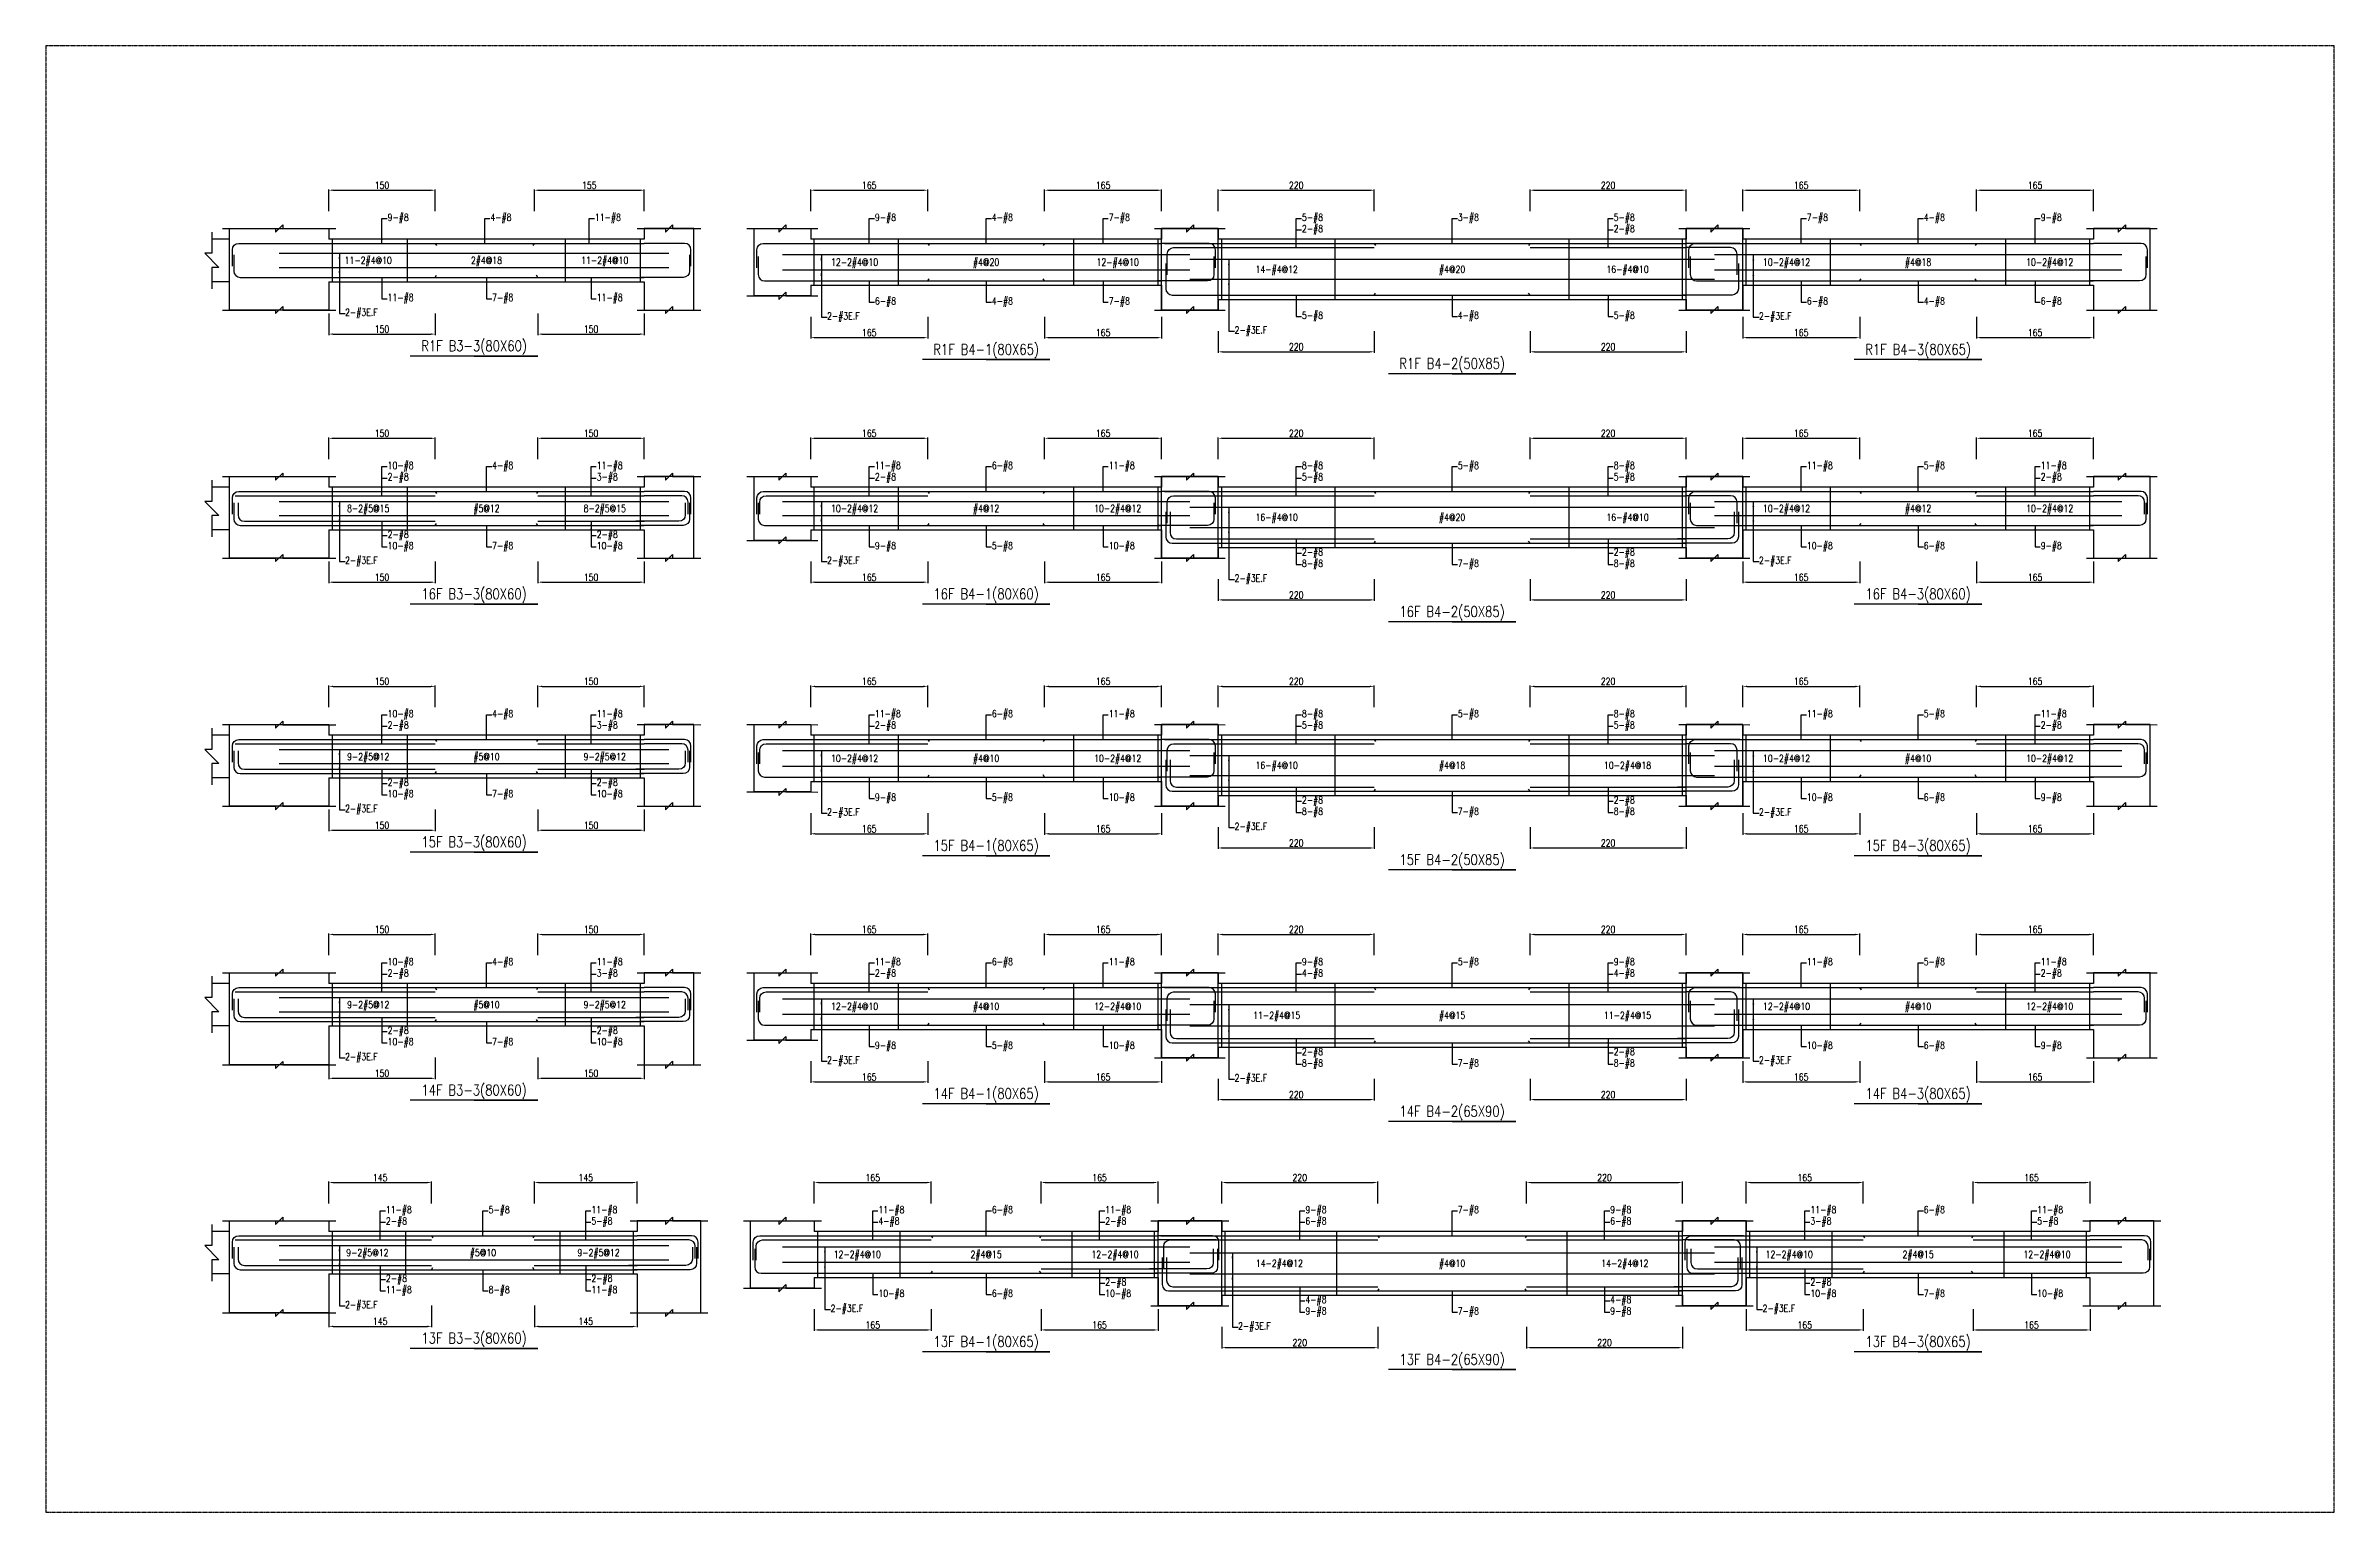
# Model space of a CAD drawing. Header units: millimetres. Extents: x 0 to 84580, y -12276 to 4373.
# Drawn here: x 48748 to 51977, y 0 to 2069 of the extents above; entities that cross this region are included whole.
import ezdxf
from ezdxf.enums import TextEntityAlignment as Align

# ---------------------------------------------------------------- set-up
doc = ezdxf.new("R2010")
doc.units = ezdxf.units.MM
doc.header["$MEASUREMENT"] = 0
doc.linetypes.add('CENTER', pattern=[2, 1.25, -0.25, 0.25, -0.25])
for name, color, linetype in [('S-DIM', 2, 'Continuous'), ('S-GRID', 1, 'CENTER'), ('S-LEADER', 2, 'Continuous'), ('S-RC', 130, 'Continuous'), ('S-REINF', 6, 'Continuous'), ('S-TEXT', 2, 'Continuous')]:
    doc.layers.add(name, color=color, linetype=linetype)
doc.styles.add('CS4', font='romans.shx', dxfattribs={"width": 0.8, "bigfont": 'lsp.shx'})
doc.styles.get("Standard").update_dxf_attribs({"font": 'arial.ttf'})
doc.dimstyles.new('ISO-25', dxfattribs={"dimtxt": 2.5, "dimasz": 2.5, "dimexe": 1.25, "dimexo": 0.625, "dimtad": 1, "dimtxsty": 'Standard', "dimcen": 2.5, "dimadec": 0, "dimazin": 0, "dimtfac": 1, "dimtmove": 0, "dimatfit": 3, "dimfxl": 0, "dimarcsym": 0})

msp = doc.modelspace()

# ---------------------------------------------------------------- texts
at = {"layer": 'S-LEADER', "char_height": 10, "attachment_point": 4, "style": 'CS4'}
for s, insert in [('9-#8', (49230.355, 1825.174)), ('4-#8', (49375.355, 1825.174)), ('11-#8', (49522.855, 1825.174)), ('9-#8', (49917.855, 1825.174)), ('4-#8', (50082.855, 1825.174)), ('7-#8', (50247.855, 1825.174)), ('5-#8', (50520.355, 1825.174)), ('2-#8', (50520.355, 1809.174)), ('3-#8', (50740.355, 1825.174)), ('5-#8', (50960.355, 1825.174)), ('2-#8', (50960.355, 1809.174)), ('7-#8', (51232.855, 1825.174)), ('4-#8', (51397.855, 1825.174)), ('9-#8', (51562.855, 1825.174)), ('11-#8', (49230.355, 1712.174)), ('7-#8', (49377.855, 1712.174)), ('11-#8', (49525.355, 1712.174)), ('6-#8', (49917.855, 1707.174)), ('4-#8', (50082.855, 1707.174)), ('7-#8', (50247.855, 1707.174)), ('6-#8', (51232.855, 1707.174)), ('4-#8', (51397.855, 1707.174)), ('6-#8', (51562.855, 1707.174)), ('5-#8', (50520.355, 1687.174)), ('4-#8', (50740.355, 1687.174)), ('5-#8', (50960.355, 1687.174)), ('2-#8', (49230.355, 1459.174)), ('10-#8', (49230.355, 1475.174)), ('4-#8', (49377.855, 1475.174)), ('3-#8', (49525.355, 1459.174)), ('11-#8', (49525.355, 1475.174)), ('2-#8', (49917.855, 1459.174)), ('11-#8', (49917.855, 1475.174)), ('6-#8', (50082.855, 1475.174)), ('11-#8', (50247.855, 1475.174)), ('8-#8', (50520.355, 1475.174)), ('5-#8', (50520.355, 1459.174)), ('5-#8', (50740.355, 1475.174)), ('8-#8', (50960.355, 1475.174)), ('5-#8', (50960.355, 1459.174)), ('11-#8', (51232.855, 1475.174)), ('5-#8', (51397.855, 1475.174)), ('2-#8', (51562.855, 1459.174)), ('11-#8', (51562.855, 1475.174)), ('2-#8', (49230.355, 1378.174)), ('10-#8', (49230.355, 1362.174)), ('7-#8', (49377.855, 1362.174)), ('2-#8', (49525.355, 1378.174)), ('10-#8', (49525.355, 1362.174)), ('9-#8', (49917.855, 1362.174)), ('5-#8', (50082.855, 1362.174)), ('10-#8', (50247.855, 1362.174)), ('2-#8', (50520.355, 1353.174)), ('2-#8', (50960.355, 1353.174)), ('10-#8', (51232.855, 1362.174)), ('6-#8', (51397.855, 1362.174)), ('9-#8', (51562.855, 1362.174)), ('8-#8', (50520.355, 1337.174)), ('7-#8', (50740.355, 1337.174)), ('8-#8', (50960.355, 1337.174)), ('10-#8', (49230.355, 1125.174)), ('4-#8', (49377.855, 1125.174)), ('11-#8', (49525.355, 1125.174)), ('11-#8', (49917.855, 1125.174)), ('6-#8', (50082.855, 1125.174)), ('11-#8', (50247.855, 1125.174)), ('8-#8', (50520.355, 1125.174)), ('5-#8', (50740.355, 1125.174)), ('8-#8', (50960.355, 1125.174)), ('11-#8', (51232.855, 1125.174)), ('5-#8', (51397.855, 1125.174)), ('11-#8', (51562.855, 1125.174)), ('2-#8', (49230.355, 1109.174)), ('3-#8', (49525.355, 1109.174)), ('2-#8', (49917.855, 1109.174)), ('5-#8', (50520.355, 1109.174)), ('5-#8', (50960.355, 1109.174)), ('2-#8', (51562.855, 1109.174)), ('2-#8', (49230.355, 1028.174)), ('2-#8', (49525.355, 1028.174)), ('10-#8', (49230.355, 1012.174)), ('7-#8', (49377.855, 1012.174)), ('10-#8', (49525.355, 1012.174)), ('9-#8', (49917.855, 1007.174)), ('5-#8', (50082.855, 1007.174)), ('10-#8', (50247.855, 1007.174)), ('2-#8', (50520.355, 1003.174)), ('2-#8', (50960.355, 1003.174)), ('10-#8', (51232.855, 1007.174)), ('6-#8', (51397.855, 1007.174)), ('9-#8', (51562.855, 1007.174)), ('8-#8', (50520.355, 987.174)), ('7-#8', (50740.355, 987.174)), ('8-#8', (50960.355, 987.174)), ('10-#8', (49230.355, 775.174)), ('4-#8', (49377.855, 775.174)), ('11-#8', (49525.355, 775.174)), ('11-#8', (49917.855, 775.174)), ('6-#8', (50082.855, 775.174)), ('11-#8', (50247.855, 775.174)), ('9-#8', (50520.355, 775.174)), ('5-#8', (50740.355, 775.174)), ('9-#8', (50960.355, 775.174)), ('11-#8', (51232.855, 775.174)), ('5-#8', (51397.855, 775.174)), ('11-#8', (51562.855, 775.174)), ('2-#8', (49230.355, 759.174)), ('3-#8', (49525.355, 759.174)), ('2-#8', (49917.855, 759.174)), ('4-#8', (50520.355, 759.174)), ('4-#8', (50960.355, 759.174)), ('2-#8', (51562.855, 759.174)), ('2-#8', (49230.355, 678.174)), ('2-#8', (49525.355, 678.174)), ('10-#8', (49230.355, 662.174)), ('7-#8', (49377.855, 662.174)), ('10-#8', (49525.355, 662.174)), ('9-#8', (49917.855, 657.174)), ('5-#8', (50082.855, 657.174)), ('10-#8', (50247.855, 657.174)), ('2-#8', (50520.355, 648.174)), ('2-#8', (50960.355, 648.174)), ('10-#8', (51232.855, 657.174)), ('6-#8', (51397.855, 657.174)), ('9-#8', (51562.855, 657.174)), ('8-#8', (50520.355, 632.174)), ('7-#8', (50740.355, 632.174)), ('8-#8', (50960.355, 632.174)), ('11-#8', (49227.855, 425.174)), ('5-#8', (49372.855, 425.174)), ('11-#8', (49517.855, 425.174)), ('11-#8', (49922.855, 425.174)), ('6-#8', (50082.855, 425.174)), ('11-#8', (50242.855, 425.174)), ('9-#8', (50525.355, 425.174)), ('7-#8', (50740.355, 425.174)), ('9-#8', (50955.355, 425.174)), ('11-#8', (51237.855, 425.174)), ('6-#8', (51397.855, 425.174)), ('11-#8', (51557.855, 425.174)), ('2-#8', (49227.855, 409.174)), ('5-#8', (49517.855, 409.174)), ('4-#8', (49922.855, 409.174)), ('2-#8', (50242.855, 409.174)), ('6-#8', (50525.355, 409.174)), ('6-#8', (50955.355, 409.174)), ('3-#8', (51237.855, 409.174)), ('5-#8', (51557.855, 409.174)), ('2-#8', (49227.855, 328.174)), ('2-#8', (49517.855, 328.174)), ('2-#8', (50242.855, 323.174)), ('2-#8', (51237.855, 323.174)), ('11-#8', (49227.855, 312.174)), ('8-#8', (49372.855, 312.174)), ('11-#8', (49517.855, 312.174)), ('10-#8', (49922.855, 307.174)), ('6-#8', (50082.855, 307.174)), ('10-#8', (50242.855, 307.174)), ('4-#8', (50525.355, 298.174)), ('9-#8', (50525.355, 282.174)), ('7-#8', (50740.355, 282.174)), ('4-#8', (50955.355, 298.174)), ('9-#8', (50955.355, 282.174)), ('10-#8', (51237.855, 307.174)), ('7-#8', (51397.855, 307.174)), ('10-#8', (51557.855, 307.174))]:
    msp.add_mtext(s, dxfattribs=dict(at, insert=insert))
at = {"layer": 'S-LEADER', "color": 3, "char_height": 10, "attachment_point": 4, "style": 'CS4'}
for insert in [(49170.355, 1691.174), (49850.355, 1686.174), (51165.355, 1686.174), (50425.355, 1666.174), (49170.355, 1341.174), (49850.355, 1341.174), (50425.355, 1316.174), (51165.355, 1341.174), (49170.355, 991.174), (49850.355, 986.174), (50425.355, 966.174), (51165.355, 986.174), (49170.355, 641.174), (49850.355, 636.174), (50425.355, 611.174), (51165.355, 636.174), (49170.355, 291.174), (49855.355, 286.174), (51170.355, 286.174), (50430.355, 261.174)]:
    msp.add_mtext('2-#3E.F', dxfattribs=dict(at, insert=insert))
at = {"layer": 'S-RC', "style": 'CS4', "width": 0.8}
for s, p in [('R1F B3-3(80X60)', (49352.355, 1638.174)), ('R1F B4-1(80X65)', (50074.855, 1633.174)), ('R1F B4-3(80X65)', (51389.855, 1633.174)), ('R1F B4-2(50X85)', (50732.355, 1613.174)), ('16F B3-3(80X60)', (49352.355, 1288.174)), ('16F B4-1(80X60)', (50074.855, 1288.174)), ('16F B4-3(80X60)', (51389.855, 1288.174)), ('16F B4-2(50X85)', (50732.355, 1263.174)), ('15F B3-3(80X60)', (49352.355, 938.174)), ('15F B4-1(80X65)', (50074.855, 933.174)), ('15F B4-3(80X65)', (51389.855, 933.174)), ('15F B4-2(50X85)', (50732.355, 913.174)), ('14F B3-3(80X60)', (49352.355, 588.174)), ('14F B4-1(80X65)', (50074.855, 583.174)), ('14F B4-3(80X65)', (51389.855, 583.174)), ('14F B4-2(65X90)', (50732.355, 558.174)), ('13F B3-3(80X60)', (49352.355, 238.174)), ('13F B4-1(80X65)', (50074.855, 233.174)), ('13F B4-2(65X90)', (50732.355, 208.174)), ('13F B4-3(80X65)', (51389.855, 233.174))]:
    msp.add_text(s, height=15, dxfattribs=at).set_placement(p, align=Align.CENTER)
at = {"layer": 'S-TEXT', "color": 1, "style": 'CS4', "width": 0.8}
for s, p in [('11-2#4@10', (49202.98, 1761.174)), ('2#4@18', (49369.855, 1761.174)), ('11-2#4@10', (49536.73, 1761.174)), ('12-2#4@10', (49889.23, 1758.674)), ('#4@20', (50074.855, 1758.674)), ('12-#4@10', (50260.48, 1758.674)), ('14-#4@12', (50484.855, 1748.674)), ('#4@20', (50732.355, 1748.674)), ('16-#4@10', (50979.855, 1748.674)), ('10-2#4@12', (51204.23, 1758.674)), ('#4@18', (51389.855, 1758.674)), ('10-2#4@12', (51575.48, 1758.674)), ('8-2#5@15', (49202.98, 1411.174)), ('#5@12', (49369.855, 1411.174)), ('8-2#5@15', (49536.73, 1411.174)), ('10-2#4@12', (49889.23, 1411.174)), ('#4@12', (50074.855, 1411.174)), ('10-2#4@12', (50260.48, 1411.174)), ('10-2#4@12', (51204.23, 1411.174)), ('#4@12', (51389.855, 1411.174)), ('10-2#4@12', (51575.48, 1411.174)), ('16-#4@10', (50484.855, 1398.674)), ('#4@20', (50732.355, 1398.674)), ('16-#4@10', (50979.855, 1398.674)), ('9-2#5@12', (49202.98, 1061.174)), ('#5@10', (49369.855, 1061.174)), ('9-2#5@12', (49536.73, 1061.174)), ('10-2#4@12', (49889.23, 1058.674)), ('#4@10', (50074.855, 1058.674)), ('10-2#4@12', (50260.48, 1058.674)), ('10-2#4@12', (51204.23, 1058.674)), ('#4@10', (51389.855, 1058.674)), ('10-2#4@12', (51575.48, 1058.674)), ('16-#4@10', (50484.855, 1048.674)), ('#4@18', (50732.355, 1048.674)), ('10-2#4@18', (50979.855, 1048.674)), ('9-2#5@12', (49202.98, 711.174)), ('#5@10', (49369.855, 711.174)), ('9-2#5@12', (49536.73, 711.174)), ('12-2#4@10', (49889.23, 708.674)), ('#4@10', (50074.855, 708.674)), ('12-2#4@10', (50260.48, 708.674)), ('12-2#4@10', (51204.23, 708.674)), ('#4@10', (51389.855, 708.674)), ('12-2#4@10', (51575.48, 708.674)), ('11-2#4@15', (50484.855, 696.174)), ('#4@15', (50732.355, 696.174)), ('11-2#4@15', (50979.855, 696.174)), ('9-2#5@12', (49201.73, 361.174)), ('#5@10', (49364.855, 361.174)), ('9-2#5@12', (49527.98, 361.174)), ('12-2#4@10', (49892.98, 358.674)), ('2#4@15', (50074.855, 358.674)), ('12-2#4@10', (50256.73, 358.674)), ('14-2#4@12', (50488.605, 346.174)), ('#4@10', (50732.355, 346.174)), ('14-2#4@12', (50976.105, 346.174)), ('12-2#4@10', (51207.98, 358.674)), ('2#4@15', (51389.855, 358.674)), ('12-2#4@10', (51571.73, 358.674))]:
    msp.add_text(s, height=10, dxfattribs=at).set_placement(p, align=Align.CENTER)

# ---------------------------------------------------------------- blocks, each defined once
blk = doc.blocks.new('*D694')
at = {"layer": 'DEFPOINTS', "color": 0, "transparency": 16777216}
for p in [(49292.4, 465.2), (49147.4, 435.2), (49292.4, 435.2)]:
    blk.add_point(p, dxfattribs=at)
at = {"layer": 'S-DIM', "color": 0, "lineweight": -2, "transparency": 16777216}
for p, q in [((49147.4, 435.8), (49147.4, 466.4)), ((49153.4, 465.2), (49286.4, 465.2)), ((49292.4, 435.8), (49292.4, 466.4))]:
    blk.add_line(p, q, dxfattribs=at)
at = {"layer": 'S-DIM', "color": 0, "transparency": 16777216}
for points in [[(49153.4, 466.2), (49153.4, 464.2), (49147.4, 465.2)], [(49286.4, 466.2), (49286.4, 464.2), (49292.4, 465.2)]]:
    blk.add_solid(points, dxfattribs=at)
at = {"layer": 'S-DIM', "color": 0, "transparency": 16777216, "insert": (49219.9, 472.2), "char_height": 10, "attachment_point": 5, "style": 'CS4'}
blk.add_mtext('145', dxfattribs=at)
blk = doc.blocks.new('*D695')
at = {"layer": 'DEFPOINTS', "color": 0, "transparency": 16777216}
for p in [(49582.4, 465.2), (49437.4, 435.2), (49582.4, 435.2)]:
    blk.add_point(p, dxfattribs=at)
at = {"layer": 'S-DIM', "color": 0, "lineweight": -2, "transparency": 16777216}
for p, q in [((49437.4, 435.8), (49437.4, 466.4)), ((49443.4, 465.2), (49576.4, 465.2)), ((49582.4, 435.8), (49582.4, 466.4))]:
    blk.add_line(p, q, dxfattribs=at)
at = {"layer": 'S-DIM', "color": 0, "transparency": 16777216}
for points in [[(49443.4, 466.2), (49443.4, 464.2), (49437.4, 465.2)], [(49576.4, 466.2), (49576.4, 464.2), (49582.4, 465.2)]]:
    blk.add_solid(points, dxfattribs=at)
at = {"layer": 'S-DIM', "color": 0, "transparency": 16777216, "insert": (49509.9, 472.2), "char_height": 10, "attachment_point": 5, "style": 'CS4'}
blk.add_mtext('145', dxfattribs=at)
blk = doc.blocks.new('*D696')
at = {"layer": 'DEFPOINTS', "color": 0, "transparency": 16777216}
for p in [(49147.4, 292.2), (49292.4, 292.2), (49292.4, 262.2)]:
    blk.add_point(p, dxfattribs=at)
at = {"layer": 'S-DIM', "color": 0, "lineweight": -2, "transparency": 16777216}
for p, q in [((49147.4, 291.5), (49147.4, 260.9)), ((49292.4, 291.5), (49292.4, 260.9)), ((49153.4, 262.2), (49286.4, 262.2))]:
    blk.add_line(p, q, dxfattribs=at)
at = {"layer": 'S-DIM', "color": 0, "transparency": 16777216}
for points in [[(49153.4, 263.2), (49153.4, 261.2), (49147.4, 262.2)], [(49286.4, 263.2), (49286.4, 261.2), (49292.4, 262.2)]]:
    blk.add_solid(points, dxfattribs=at)
at = {"layer": 'S-DIM', "color": 0, "transparency": 16777216, "insert": (49219.9, 269.2), "char_height": 10, "attachment_point": 5, "style": 'CS4'}
blk.add_mtext('145', dxfattribs=at)
blk = doc.blocks.new('*D697')
at = {"layer": 'DEFPOINTS', "color": 0, "transparency": 16777216}
for p in [(49437.4, 292.2), (49582.4, 292.2), (49582.4, 262.2)]:
    blk.add_point(p, dxfattribs=at)
at = {"layer": 'S-DIM', "color": 0, "lineweight": -2, "transparency": 16777216}
for p, q in [((49437.4, 291.5), (49437.4, 260.9)), ((49582.4, 291.5), (49582.4, 260.9)), ((49443.4, 262.2), (49576.4, 262.2))]:
    blk.add_line(p, q, dxfattribs=at)
at = {"layer": 'S-DIM', "color": 0, "transparency": 16777216}
for points in [[(49443.4, 263.2), (49443.4, 261.2), (49437.4, 262.2)], [(49576.4, 263.2), (49576.4, 261.2), (49582.4, 262.2)]]:
    blk.add_solid(points, dxfattribs=at)
at = {"layer": 'S-DIM', "color": 0, "transparency": 16777216, "insert": (49509.9, 269.2), "char_height": 10, "attachment_point": 5, "style": 'CS4'}
blk.add_mtext('145', dxfattribs=at)
blk = doc.blocks.new('*D698')
at = {"layer": 'DEFPOINTS', "color": 0, "transparency": 16777216}
for p in [(49297.4, 815.2), (49147.4, 785.2), (49297.4, 785.2)]:
    blk.add_point(p, dxfattribs=at)
at = {"layer": 'S-DIM', "color": 0, "lineweight": -2, "transparency": 16777216}
for p, q in [((49147.4, 785.8), (49147.4, 816.4)), ((49153.4, 815.2), (49291.4, 815.2)), ((49297.4, 785.8), (49297.4, 816.4))]:
    blk.add_line(p, q, dxfattribs=at)
at = {"layer": 'S-DIM', "color": 0, "transparency": 16777216}
for points in [[(49153.4, 816.2), (49153.4, 814.2), (49147.4, 815.2)], [(49291.4, 816.2), (49291.4, 814.2), (49297.4, 815.2)]]:
    blk.add_solid(points, dxfattribs=at)
at = {"layer": 'S-DIM', "color": 0, "transparency": 16777216, "insert": (49222.4, 822.2), "char_height": 10, "attachment_point": 5, "style": 'CS4'}
blk.add_mtext('150', dxfattribs=at)
blk = doc.blocks.new('*D699')
at = {"layer": 'DEFPOINTS', "color": 0, "transparency": 16777216}
for p in [(49592.4, 815.2), (49442.4, 785.2), (49592.4, 785.2)]:
    blk.add_point(p, dxfattribs=at)
at = {"layer": 'S-DIM', "color": 0, "lineweight": -2, "transparency": 16777216}
for p, q in [((49442.4, 785.8), (49442.4, 816.4)), ((49448.4, 815.2), (49586.4, 815.2)), ((49592.4, 785.8), (49592.4, 816.4))]:
    blk.add_line(p, q, dxfattribs=at)
at = {"layer": 'S-DIM', "color": 0, "transparency": 16777216}
for points in [[(49448.4, 816.2), (49448.4, 814.2), (49442.4, 815.2)], [(49586.4, 816.2), (49586.4, 814.2), (49592.4, 815.2)]]:
    blk.add_solid(points, dxfattribs=at)
at = {"layer": 'S-DIM', "color": 0, "transparency": 16777216, "insert": (49517.4, 822.2), "char_height": 10, "attachment_point": 5, "style": 'CS4'}
blk.add_mtext('150', dxfattribs=at)
blk = doc.blocks.new('*D700')
at = {"layer": 'DEFPOINTS', "color": 0, "transparency": 16777216}
for p in [(49147.4, 642.2), (49297.4, 642.2), (49297.4, 612.2)]:
    blk.add_point(p, dxfattribs=at)
at = {"layer": 'S-DIM', "color": 0, "lineweight": -2, "transparency": 16777216}
for p, q in [((49147.4, 641.5), (49147.4, 610.9)), ((49297.4, 641.5), (49297.4, 610.9)), ((49153.4, 612.2), (49291.4, 612.2))]:
    blk.add_line(p, q, dxfattribs=at)
at = {"layer": 'S-DIM', "color": 0, "transparency": 16777216}
for points in [[(49153.4, 613.2), (49153.4, 611.2), (49147.4, 612.2)], [(49291.4, 613.2), (49291.4, 611.2), (49297.4, 612.2)]]:
    blk.add_solid(points, dxfattribs=at)
at = {"layer": 'S-DIM', "color": 0, "transparency": 16777216, "insert": (49222.4, 619.2), "char_height": 10, "attachment_point": 5, "style": 'CS4'}
blk.add_mtext('150', dxfattribs=at)
blk = doc.blocks.new('*D701')
at = {"layer": 'DEFPOINTS', "color": 0, "transparency": 16777216}
for p in [(49442.4, 642.2), (49592.4, 642.2), (49592.4, 612.2)]:
    blk.add_point(p, dxfattribs=at)
at = {"layer": 'S-DIM', "color": 0, "lineweight": -2, "transparency": 16777216}
for p, q in [((49442.4, 641.5), (49442.4, 610.9)), ((49592.4, 641.5), (49592.4, 610.9)), ((49448.4, 612.2), (49586.4, 612.2))]:
    blk.add_line(p, q, dxfattribs=at)
at = {"layer": 'S-DIM', "color": 0, "transparency": 16777216}
for points in [[(49448.4, 613.2), (49448.4, 611.2), (49442.4, 612.2)], [(49586.4, 613.2), (49586.4, 611.2), (49592.4, 612.2)]]:
    blk.add_solid(points, dxfattribs=at)
at = {"layer": 'S-DIM', "color": 0, "transparency": 16777216, "insert": (49517.4, 619.2), "char_height": 10, "attachment_point": 5, "style": 'CS4'}
blk.add_mtext('150', dxfattribs=at)
blk = doc.blocks.new('*D702')
at = {"layer": 'DEFPOINTS', "color": 0, "transparency": 16777216}
for p in [(49297.4, 1165.2), (49147.4, 1135.2), (49297.4, 1135.2)]:
    blk.add_point(p, dxfattribs=at)
at = {"layer": 'S-DIM', "color": 0, "lineweight": -2, "transparency": 16777216}
for p, q in [((49147.4, 1135.8), (49147.4, 1166.4)), ((49153.4, 1165.2), (49291.4, 1165.2)), ((49297.4, 1135.8), (49297.4, 1166.4))]:
    blk.add_line(p, q, dxfattribs=at)
at = {"layer": 'S-DIM', "color": 0, "transparency": 16777216}
for points in [[(49153.4, 1166.2), (49153.4, 1164.2), (49147.4, 1165.2)], [(49291.4, 1166.2), (49291.4, 1164.2), (49297.4, 1165.2)]]:
    blk.add_solid(points, dxfattribs=at)
at = {"layer": 'S-DIM', "color": 0, "transparency": 16777216, "insert": (49222.4, 1172.2), "char_height": 10, "attachment_point": 5, "style": 'CS4'}
blk.add_mtext('150', dxfattribs=at)
blk = doc.blocks.new('*D703')
at = {"layer": 'DEFPOINTS', "color": 0, "transparency": 16777216}
for p in [(49592.4, 1165.2), (49442.4, 1135.2), (49592.4, 1135.2)]:
    blk.add_point(p, dxfattribs=at)
at = {"layer": 'S-DIM', "color": 0, "lineweight": -2, "transparency": 16777216}
for p, q in [((49442.4, 1135.8), (49442.4, 1166.4)), ((49448.4, 1165.2), (49586.4, 1165.2)), ((49592.4, 1135.8), (49592.4, 1166.4))]:
    blk.add_line(p, q, dxfattribs=at)
at = {"layer": 'S-DIM', "color": 0, "transparency": 16777216}
for points in [[(49448.4, 1166.2), (49448.4, 1164.2), (49442.4, 1165.2)], [(49586.4, 1166.2), (49586.4, 1164.2), (49592.4, 1165.2)]]:
    blk.add_solid(points, dxfattribs=at)
at = {"layer": 'S-DIM', "color": 0, "transparency": 16777216, "insert": (49517.4, 1172.2), "char_height": 10, "attachment_point": 5, "style": 'CS4'}
blk.add_mtext('150', dxfattribs=at)
blk = doc.blocks.new('*D704')
at = {"layer": 'DEFPOINTS', "color": 0, "transparency": 16777216}
for p in [(49147.4, 992.2), (49297.4, 992.2), (49297.4, 962.2)]:
    blk.add_point(p, dxfattribs=at)
at = {"layer": 'S-DIM', "color": 0, "lineweight": -2, "transparency": 16777216}
for p, q in [((49147.4, 991.5), (49147.4, 960.9)), ((49297.4, 991.5), (49297.4, 960.9)), ((49153.4, 962.2), (49291.4, 962.2))]:
    blk.add_line(p, q, dxfattribs=at)
at = {"layer": 'S-DIM', "color": 0, "transparency": 16777216}
for points in [[(49153.4, 963.2), (49153.4, 961.2), (49147.4, 962.2)], [(49291.4, 963.2), (49291.4, 961.2), (49297.4, 962.2)]]:
    blk.add_solid(points, dxfattribs=at)
at = {"layer": 'S-DIM', "color": 0, "transparency": 16777216, "insert": (49222.4, 969.2), "char_height": 10, "attachment_point": 5, "style": 'CS4'}
blk.add_mtext('150', dxfattribs=at)
blk = doc.blocks.new('*D705')
at = {"layer": 'DEFPOINTS', "color": 0, "transparency": 16777216}
for p in [(49442.4, 992.2), (49592.4, 992.2), (49592.4, 962.2)]:
    blk.add_point(p, dxfattribs=at)
at = {"layer": 'S-DIM', "color": 0, "lineweight": -2, "transparency": 16777216}
for p, q in [((49442.4, 991.5), (49442.4, 960.9)), ((49592.4, 991.5), (49592.4, 960.9)), ((49448.4, 962.2), (49586.4, 962.2))]:
    blk.add_line(p, q, dxfattribs=at)
at = {"layer": 'S-DIM', "color": 0, "transparency": 16777216}
for points in [[(49448.4, 963.2), (49448.4, 961.2), (49442.4, 962.2)], [(49586.4, 963.2), (49586.4, 961.2), (49592.4, 962.2)]]:
    blk.add_solid(points, dxfattribs=at)
at = {"layer": 'S-DIM', "color": 0, "transparency": 16777216, "insert": (49517.4, 969.2), "char_height": 10, "attachment_point": 5, "style": 'CS4'}
blk.add_mtext('150', dxfattribs=at)
blk = doc.blocks.new('*D706')
at = {"layer": 'DEFPOINTS', "color": 0, "transparency": 16777216}
for p in [(49297.4, 1515.2), (49147.4, 1485.2), (49297.4, 1485.2)]:
    blk.add_point(p, dxfattribs=at)
at = {"layer": 'S-DIM', "color": 0, "lineweight": -2, "transparency": 16777216}
for p, q in [((49147.4, 1485.8), (49147.4, 1516.4)), ((49153.4, 1515.2), (49291.4, 1515.2)), ((49297.4, 1485.8), (49297.4, 1516.4))]:
    blk.add_line(p, q, dxfattribs=at)
at = {"layer": 'S-DIM', "color": 0, "transparency": 16777216}
for points in [[(49153.4, 1516.2), (49153.4, 1514.2), (49147.4, 1515.2)], [(49291.4, 1516.2), (49291.4, 1514.2), (49297.4, 1515.2)]]:
    blk.add_solid(points, dxfattribs=at)
at = {"layer": 'S-DIM', "color": 0, "transparency": 16777216, "insert": (49222.4, 1522.2), "char_height": 10, "attachment_point": 5, "style": 'CS4'}
blk.add_mtext('150', dxfattribs=at)
blk = doc.blocks.new('*D707')
at = {"layer": 'DEFPOINTS', "color": 0, "transparency": 16777216}
for p in [(49592.4, 1515.2), (49442.4, 1485.2), (49592.4, 1485.2)]:
    blk.add_point(p, dxfattribs=at)
at = {"layer": 'S-DIM', "color": 0, "lineweight": -2, "transparency": 16777216}
for p, q in [((49442.4, 1485.8), (49442.4, 1516.4)), ((49448.4, 1515.2), (49586.4, 1515.2)), ((49592.4, 1485.8), (49592.4, 1516.4))]:
    blk.add_line(p, q, dxfattribs=at)
at = {"layer": 'S-DIM', "color": 0, "transparency": 16777216}
for points in [[(49448.4, 1516.2), (49448.4, 1514.2), (49442.4, 1515.2)], [(49586.4, 1516.2), (49586.4, 1514.2), (49592.4, 1515.2)]]:
    blk.add_solid(points, dxfattribs=at)
at = {"layer": 'S-DIM', "color": 0, "transparency": 16777216, "insert": (49517.4, 1522.2), "char_height": 10, "attachment_point": 5, "style": 'CS4'}
blk.add_mtext('150', dxfattribs=at)
blk = doc.blocks.new('*D708')
at = {"layer": 'DEFPOINTS', "color": 0, "transparency": 16777216}
for p in [(49147.4, 1342.2), (49297.4, 1342.2), (49297.4, 1312.2)]:
    blk.add_point(p, dxfattribs=at)
at = {"layer": 'S-DIM', "color": 0, "lineweight": -2, "transparency": 16777216}
for p, q in [((49147.4, 1341.5), (49147.4, 1310.9)), ((49297.4, 1341.5), (49297.4, 1310.9)), ((49153.4, 1312.2), (49291.4, 1312.2))]:
    blk.add_line(p, q, dxfattribs=at)
at = {"layer": 'S-DIM', "color": 0, "transparency": 16777216}
for points in [[(49153.4, 1313.2), (49153.4, 1311.2), (49147.4, 1312.2)], [(49291.4, 1313.2), (49291.4, 1311.2), (49297.4, 1312.2)]]:
    blk.add_solid(points, dxfattribs=at)
at = {"layer": 'S-DIM', "color": 0, "transparency": 16777216, "insert": (49222.4, 1319.2), "char_height": 10, "attachment_point": 5, "style": 'CS4'}
blk.add_mtext('150', dxfattribs=at)
blk = doc.blocks.new('*D709')
at = {"layer": 'DEFPOINTS', "color": 0, "transparency": 16777216}
for p in [(49442.4, 1342.2), (49592.4, 1342.2), (49592.4, 1312.2)]:
    blk.add_point(p, dxfattribs=at)
at = {"layer": 'S-DIM', "color": 0, "lineweight": -2, "transparency": 16777216}
for p, q in [((49442.4, 1341.5), (49442.4, 1310.9)), ((49592.4, 1341.5), (49592.4, 1310.9)), ((49448.4, 1312.2), (49586.4, 1312.2))]:
    blk.add_line(p, q, dxfattribs=at)
at = {"layer": 'S-DIM', "color": 0, "transparency": 16777216}
for points in [[(49448.4, 1313.2), (49448.4, 1311.2), (49442.4, 1312.2)], [(49586.4, 1313.2), (49586.4, 1311.2), (49592.4, 1312.2)]]:
    blk.add_solid(points, dxfattribs=at)
at = {"layer": 'S-DIM', "color": 0, "transparency": 16777216, "insert": (49517.4, 1319.2), "char_height": 10, "attachment_point": 5, "style": 'CS4'}
blk.add_mtext('150', dxfattribs=at)
blk = doc.blocks.new('*D710')
at = {"layer": 'DEFPOINTS', "color": 0, "transparency": 16777216}
for p in [(49297.4, 1865.2), (49147.4, 1835.2), (49297.4, 1835.2)]:
    blk.add_point(p, dxfattribs=at)
at = {"layer": 'S-DIM', "color": 0, "lineweight": -2, "transparency": 16777216}
for p, q in [((49147.4, 1835.8), (49147.4, 1866.4)), ((49153.4, 1865.2), (49291.4, 1865.2)), ((49297.4, 1835.8), (49297.4, 1866.4))]:
    blk.add_line(p, q, dxfattribs=at)
at = {"layer": 'S-DIM', "color": 0, "transparency": 16777216}
for points in [[(49153.4, 1866.2), (49153.4, 1864.2), (49147.4, 1865.2)], [(49291.4, 1866.2), (49291.4, 1864.2), (49297.4, 1865.2)]]:
    blk.add_solid(points, dxfattribs=at)
at = {"layer": 'S-DIM', "color": 0, "transparency": 16777216, "insert": (49222.4, 1872.2), "char_height": 10, "attachment_point": 5, "style": 'CS4'}
blk.add_mtext('150', dxfattribs=at)
blk = doc.blocks.new('*D711')
at = {"layer": 'DEFPOINTS', "color": 0, "transparency": 16777216}
for p in [(49592.4, 1865.2), (49437.4, 1835.2), (49592.4, 1835.2)]:
    blk.add_point(p, dxfattribs=at)
at = {"layer": 'S-DIM', "color": 0, "lineweight": -2, "transparency": 16777216}
for p, q in [((49437.4, 1835.8), (49437.4, 1866.4)), ((49443.4, 1865.2), (49586.4, 1865.2)), ((49592.4, 1835.8), (49592.4, 1866.4))]:
    blk.add_line(p, q, dxfattribs=at)
at = {"layer": 'S-DIM', "color": 0, "transparency": 16777216}
for points in [[(49443.4, 1866.2), (49443.4, 1864.2), (49437.4, 1865.2)], [(49586.4, 1866.2), (49586.4, 1864.2), (49592.4, 1865.2)]]:
    blk.add_solid(points, dxfattribs=at)
at = {"layer": 'S-DIM', "color": 0, "transparency": 16777216, "insert": (49514.9, 1872.2), "char_height": 10, "attachment_point": 5, "style": 'CS4'}
blk.add_mtext('155', dxfattribs=at)
blk = doc.blocks.new('*D712')
at = {"layer": 'DEFPOINTS', "color": 0, "transparency": 16777216}
for p in [(49147.4, 1692.2), (49297.4, 1692.2), (49297.4, 1662.2)]:
    blk.add_point(p, dxfattribs=at)
at = {"layer": 'S-DIM', "color": 0, "lineweight": -2, "transparency": 16777216}
for p, q in [((49147.4, 1691.5), (49147.4, 1660.9)), ((49297.4, 1691.5), (49297.4, 1660.9)), ((49153.4, 1662.2), (49291.4, 1662.2))]:
    blk.add_line(p, q, dxfattribs=at)
at = {"layer": 'S-DIM', "color": 0, "transparency": 16777216}
for points in [[(49153.4, 1663.2), (49153.4, 1661.2), (49147.4, 1662.2)], [(49291.4, 1663.2), (49291.4, 1661.2), (49297.4, 1662.2)]]:
    blk.add_solid(points, dxfattribs=at)
at = {"layer": 'S-DIM', "color": 0, "transparency": 16777216, "insert": (49222.4, 1669.2), "char_height": 10, "attachment_point": 5, "style": 'CS4'}
blk.add_mtext('150', dxfattribs=at)
blk = doc.blocks.new('*D713')
at = {"layer": 'DEFPOINTS', "color": 0, "transparency": 16777216}
for p in [(49442.4, 1692.2), (49592.4, 1692.2), (49592.4, 1662.2)]:
    blk.add_point(p, dxfattribs=at)
at = {"layer": 'S-DIM', "color": 0, "lineweight": -2, "transparency": 16777216}
for p, q in [((49442.4, 1691.5), (49442.4, 1660.9)), ((49592.4, 1691.5), (49592.4, 1660.9)), ((49448.4, 1662.2), (49586.4, 1662.2))]:
    blk.add_line(p, q, dxfattribs=at)
at = {"layer": 'S-DIM', "color": 0, "transparency": 16777216}
for points in [[(49448.4, 1663.2), (49448.4, 1661.2), (49442.4, 1662.2)], [(49586.4, 1663.2), (49586.4, 1661.2), (49592.4, 1662.2)]]:
    blk.add_solid(points, dxfattribs=at)
at = {"layer": 'S-DIM', "color": 0, "transparency": 16777216, "insert": (49517.4, 1669.2), "char_height": 10, "attachment_point": 5, "style": 'CS4'}
blk.add_mtext('150', dxfattribs=at)
blk = doc.blocks.new('*D714')
at = {"layer": 'DEFPOINTS', "color": 0, "transparency": 16777216}
for p in [(49997.4, 465.2), (49832.4, 435.2), (49997.4, 435.2)]:
    blk.add_point(p, dxfattribs=at)
at = {"layer": 'S-DIM', "color": 0, "lineweight": -2, "transparency": 16777216}
for p, q in [((49832.4, 435.8), (49832.4, 466.4)), ((49838.4, 465.2), (49991.4, 465.2)), ((49997.4, 435.8), (49997.4, 466.4))]:
    blk.add_line(p, q, dxfattribs=at)
at = {"layer": 'S-DIM', "color": 0, "transparency": 16777216}
for points in [[(49838.4, 466.2), (49838.4, 464.2), (49832.4, 465.2)], [(49991.4, 466.2), (49991.4, 464.2), (49997.4, 465.2)]]:
    blk.add_solid(points, dxfattribs=at)
at = {"layer": 'S-DIM', "color": 0, "transparency": 16777216, "insert": (49914.9, 472.2), "char_height": 10, "attachment_point": 5, "style": 'CS4'}
blk.add_mtext('165', dxfattribs=at)
blk = doc.blocks.new('*D715')
at = {"layer": 'DEFPOINTS', "color": 0, "transparency": 16777216}
for p in [(50317.4, 465.2), (50152.4, 435.2), (50317.4, 435.2)]:
    blk.add_point(p, dxfattribs=at)
at = {"layer": 'S-DIM', "color": 0, "lineweight": -2, "transparency": 16777216}
for p, q in [((50152.4, 435.8), (50152.4, 466.4)), ((50158.4, 465.2), (50311.4, 465.2)), ((50317.4, 435.8), (50317.4, 466.4))]:
    blk.add_line(p, q, dxfattribs=at)
at = {"layer": 'S-DIM', "color": 0, "transparency": 16777216}
for points in [[(50158.4, 466.2), (50158.4, 464.2), (50152.4, 465.2)], [(50311.4, 466.2), (50311.4, 464.2), (50317.4, 465.2)]]:
    blk.add_solid(points, dxfattribs=at)
at = {"layer": 'S-DIM', "color": 0, "transparency": 16777216, "insert": (50234.9, 472.2), "char_height": 10, "attachment_point": 5, "style": 'CS4'}
blk.add_mtext('165', dxfattribs=at)
blk = doc.blocks.new('*D716')
at = {"layer": 'DEFPOINTS', "color": 0, "transparency": 16777216}
for p in [(49832.4, 287.2), (49997.4, 287.2), (49997.4, 257.2)]:
    blk.add_point(p, dxfattribs=at)
at = {"layer": 'S-DIM', "color": 0, "lineweight": -2, "transparency": 16777216}
for p, q in [((49832.4, 286.5), (49832.4, 255.9)), ((49997.4, 286.5), (49997.4, 255.9)), ((49838.4, 257.2), (49991.4, 257.2))]:
    blk.add_line(p, q, dxfattribs=at)
at = {"layer": 'S-DIM', "color": 0, "transparency": 16777216}
for points in [[(49838.4, 258.2), (49838.4, 256.2), (49832.4, 257.2)], [(49991.4, 258.2), (49991.4, 256.2), (49997.4, 257.2)]]:
    blk.add_solid(points, dxfattribs=at)
at = {"layer": 'S-DIM', "color": 0, "transparency": 16777216, "insert": (49914.9, 264.2), "char_height": 10, "attachment_point": 5, "style": 'CS4'}
blk.add_mtext('165', dxfattribs=at)
blk = doc.blocks.new('*D717')
at = {"layer": 'DEFPOINTS', "color": 0, "transparency": 16777216}
for p in [(50152.4, 287.2), (50317.4, 287.2), (50317.4, 257.2)]:
    blk.add_point(p, dxfattribs=at)
at = {"layer": 'S-DIM', "color": 0, "lineweight": -2, "transparency": 16777216}
for p, q in [((50152.4, 286.5), (50152.4, 255.9)), ((50317.4, 286.5), (50317.4, 255.9)), ((50158.4, 257.2), (50311.4, 257.2))]:
    blk.add_line(p, q, dxfattribs=at)
at = {"layer": 'S-DIM', "color": 0, "transparency": 16777216}
for points in [[(50158.4, 258.2), (50158.4, 256.2), (50152.4, 257.2)], [(50311.4, 258.2), (50311.4, 256.2), (50317.4, 257.2)]]:
    blk.add_solid(points, dxfattribs=at)
at = {"layer": 'S-DIM', "color": 0, "transparency": 16777216, "insert": (50234.9, 264.2), "char_height": 10, "attachment_point": 5, "style": 'CS4'}
blk.add_mtext('165', dxfattribs=at)
blk = doc.blocks.new('*D718')
at = {"layer": 'DEFPOINTS', "color": 0, "transparency": 16777216}
for p in [(49992.4, 815.2), (49827.4, 785.2), (49992.4, 785.2)]:
    blk.add_point(p, dxfattribs=at)
at = {"layer": 'S-DIM', "color": 0, "lineweight": -2, "transparency": 16777216}
for p, q in [((49827.4, 785.8), (49827.4, 816.4)), ((49833.4, 815.2), (49986.4, 815.2)), ((49992.4, 785.8), (49992.4, 816.4))]:
    blk.add_line(p, q, dxfattribs=at)
at = {"layer": 'S-DIM', "color": 0, "transparency": 16777216}
for points in [[(49833.4, 816.2), (49833.4, 814.2), (49827.4, 815.2)], [(49986.4, 816.2), (49986.4, 814.2), (49992.4, 815.2)]]:
    blk.add_solid(points, dxfattribs=at)
at = {"layer": 'S-DIM', "color": 0, "transparency": 16777216, "insert": (49909.9, 822.2), "char_height": 10, "attachment_point": 5, "style": 'CS4'}
blk.add_mtext('165', dxfattribs=at)
blk = doc.blocks.new('*D719')
at = {"layer": 'DEFPOINTS', "color": 0, "transparency": 16777216}
for p in [(50322.4, 815.2), (50157.4, 785.2), (50322.4, 785.2)]:
    blk.add_point(p, dxfattribs=at)
at = {"layer": 'S-DIM', "color": 0, "lineweight": -2, "transparency": 16777216}
for p, q in [((50157.4, 785.8), (50157.4, 816.4)), ((50163.4, 815.2), (50316.4, 815.2)), ((50322.4, 785.8), (50322.4, 816.4))]:
    blk.add_line(p, q, dxfattribs=at)
at = {"layer": 'S-DIM', "color": 0, "transparency": 16777216}
for points in [[(50163.4, 816.2), (50163.4, 814.2), (50157.4, 815.2)], [(50316.4, 816.2), (50316.4, 814.2), (50322.4, 815.2)]]:
    blk.add_solid(points, dxfattribs=at)
at = {"layer": 'S-DIM', "color": 0, "transparency": 16777216, "insert": (50239.9, 822.2), "char_height": 10, "attachment_point": 5, "style": 'CS4'}
blk.add_mtext('165', dxfattribs=at)
blk = doc.blocks.new('*D720')
at = {"layer": 'DEFPOINTS', "color": 0, "transparency": 16777216}
for p in [(49827.4, 637.2), (49992.4, 637.2), (49992.4, 607.2)]:
    blk.add_point(p, dxfattribs=at)
at = {"layer": 'S-DIM', "color": 0, "lineweight": -2, "transparency": 16777216}
for p, q in [((49827.4, 636.5), (49827.4, 605.9)), ((49992.4, 636.5), (49992.4, 605.9)), ((49833.4, 607.2), (49986.4, 607.2))]:
    blk.add_line(p, q, dxfattribs=at)
at = {"layer": 'S-DIM', "color": 0, "transparency": 16777216}
for points in [[(49833.4, 608.2), (49833.4, 606.2), (49827.4, 607.2)], [(49986.4, 608.2), (49986.4, 606.2), (49992.4, 607.2)]]:
    blk.add_solid(points, dxfattribs=at)
at = {"layer": 'S-DIM', "color": 0, "transparency": 16777216, "insert": (49909.9, 614.2), "char_height": 10, "attachment_point": 5, "style": 'CS4'}
blk.add_mtext('165', dxfattribs=at)
blk = doc.blocks.new('*D721')
at = {"layer": 'DEFPOINTS', "color": 0, "transparency": 16777216}
for p in [(50157.4, 637.2), (50322.4, 637.2), (50322.4, 607.2)]:
    blk.add_point(p, dxfattribs=at)
at = {"layer": 'S-DIM', "color": 0, "lineweight": -2, "transparency": 16777216}
for p, q in [((50157.4, 636.5), (50157.4, 605.9)), ((50322.4, 636.5), (50322.4, 605.9)), ((50163.4, 607.2), (50316.4, 607.2))]:
    blk.add_line(p, q, dxfattribs=at)
at = {"layer": 'S-DIM', "color": 0, "transparency": 16777216}
for points in [[(50163.4, 608.2), (50163.4, 606.2), (50157.4, 607.2)], [(50316.4, 608.2), (50316.4, 606.2), (50322.4, 607.2)]]:
    blk.add_solid(points, dxfattribs=at)
at = {"layer": 'S-DIM', "color": 0, "transparency": 16777216, "insert": (50239.9, 614.2), "char_height": 10, "attachment_point": 5, "style": 'CS4'}
blk.add_mtext('165', dxfattribs=at)
blk = doc.blocks.new('*D722')
at = {"layer": 'DEFPOINTS', "color": 0, "transparency": 16777216}
for p in [(49992.4, 1165.2), (49827.4, 1135.2), (49992.4, 1135.2)]:
    blk.add_point(p, dxfattribs=at)
at = {"layer": 'S-DIM', "color": 0, "lineweight": -2, "transparency": 16777216}
for p, q in [((49827.4, 1135.8), (49827.4, 1166.4)), ((49833.4, 1165.2), (49986.4, 1165.2)), ((49992.4, 1135.8), (49992.4, 1166.4))]:
    blk.add_line(p, q, dxfattribs=at)
at = {"layer": 'S-DIM', "color": 0, "transparency": 16777216}
for points in [[(49833.4, 1166.2), (49833.4, 1164.2), (49827.4, 1165.2)], [(49986.4, 1166.2), (49986.4, 1164.2), (49992.4, 1165.2)]]:
    blk.add_solid(points, dxfattribs=at)
at = {"layer": 'S-DIM', "color": 0, "transparency": 16777216, "insert": (49909.9, 1172.2), "char_height": 10, "attachment_point": 5, "style": 'CS4'}
blk.add_mtext('165', dxfattribs=at)
blk = doc.blocks.new('*D643')
at = {"layer": 'DEFPOINTS', "color": 0, "transparency": 16777216}
for p in [(50322.4, 1165.2), (50157.4, 1135.2), (50322.4, 1135.2)]:
    blk.add_point(p, dxfattribs=at)
at = {"layer": 'S-DIM', "color": 0, "lineweight": -2, "transparency": 16777216}
for p, q in [((50157.4, 1135.8), (50157.4, 1166.4)), ((50163.4, 1165.2), (50316.4, 1165.2)), ((50322.4, 1135.8), (50322.4, 1166.4))]:
    blk.add_line(p, q, dxfattribs=at)
at = {"layer": 'S-DIM', "color": 0, "transparency": 16777216}
for points in [[(50163.4, 1166.2), (50163.4, 1164.2), (50157.4, 1165.2)], [(50316.4, 1166.2), (50316.4, 1164.2), (50322.4, 1165.2)]]:
    blk.add_solid(points, dxfattribs=at)
at = {"layer": 'S-DIM', "color": 0, "transparency": 16777216, "insert": (50239.9, 1172.2), "char_height": 10, "attachment_point": 5, "style": 'CS4'}
blk.add_mtext('165', dxfattribs=at)
blk = doc.blocks.new('*D644')
at = {"layer": 'DEFPOINTS', "color": 0, "transparency": 16777216}
for p in [(49827.4, 987.2), (49992.4, 987.2), (49992.4, 957.2)]:
    blk.add_point(p, dxfattribs=at)
at = {"layer": 'S-DIM', "color": 0, "lineweight": -2, "transparency": 16777216}
for p, q in [((49827.4, 986.5), (49827.4, 955.9)), ((49992.4, 986.5), (49992.4, 955.9)), ((49833.4, 957.2), (49986.4, 957.2))]:
    blk.add_line(p, q, dxfattribs=at)
at = {"layer": 'S-DIM', "color": 0, "transparency": 16777216}
for points in [[(49833.4, 958.2), (49833.4, 956.2), (49827.4, 957.2)], [(49986.4, 958.2), (49986.4, 956.2), (49992.4, 957.2)]]:
    blk.add_solid(points, dxfattribs=at)
at = {"layer": 'S-DIM', "color": 0, "transparency": 16777216, "insert": (49909.9, 964.2), "char_height": 10, "attachment_point": 5, "style": 'CS4'}
blk.add_mtext('165', dxfattribs=at)
blk = doc.blocks.new('*D645')
at = {"layer": 'DEFPOINTS', "color": 0, "transparency": 16777216}
for p in [(50157.4, 987.2), (50322.4, 987.2), (50322.4, 957.2)]:
    blk.add_point(p, dxfattribs=at)
at = {"layer": 'S-DIM', "color": 0, "lineweight": -2, "transparency": 16777216}
for p, q in [((50157.4, 986.5), (50157.4, 955.9)), ((50322.4, 986.5), (50322.4, 955.9)), ((50163.4, 957.2), (50316.4, 957.2))]:
    blk.add_line(p, q, dxfattribs=at)
at = {"layer": 'S-DIM', "color": 0, "transparency": 16777216}
for points in [[(50163.4, 958.2), (50163.4, 956.2), (50157.4, 957.2)], [(50316.4, 958.2), (50316.4, 956.2), (50322.4, 957.2)]]:
    blk.add_solid(points, dxfattribs=at)
at = {"layer": 'S-DIM', "color": 0, "transparency": 16777216, "insert": (50239.9, 964.2), "char_height": 10, "attachment_point": 5, "style": 'CS4'}
blk.add_mtext('165', dxfattribs=at)
blk = doc.blocks.new('*D646')
at = {"layer": 'DEFPOINTS', "color": 0, "transparency": 16777216}
for p in [(49992.4, 1515.2), (49827.4, 1485.2), (49992.4, 1485.2)]:
    blk.add_point(p, dxfattribs=at)
at = {"layer": 'S-DIM', "color": 0, "lineweight": -2, "transparency": 16777216}
for p, q in [((49827.4, 1485.8), (49827.4, 1516.4)), ((49833.4, 1515.2), (49986.4, 1515.2)), ((49992.4, 1485.8), (49992.4, 1516.4))]:
    blk.add_line(p, q, dxfattribs=at)
at = {"layer": 'S-DIM', "color": 0, "transparency": 16777216}
for points in [[(49833.4, 1516.2), (49833.4, 1514.2), (49827.4, 1515.2)], [(49986.4, 1516.2), (49986.4, 1514.2), (49992.4, 1515.2)]]:
    blk.add_solid(points, dxfattribs=at)
at = {"layer": 'S-DIM', "color": 0, "transparency": 16777216, "insert": (49909.9, 1522.2), "char_height": 10, "attachment_point": 5, "style": 'CS4'}
blk.add_mtext('165', dxfattribs=at)
blk = doc.blocks.new('*D647')
at = {"layer": 'DEFPOINTS', "color": 0, "transparency": 16777216}
for p in [(50322.4, 1515.2), (50157.4, 1485.2), (50322.4, 1485.2)]:
    blk.add_point(p, dxfattribs=at)
at = {"layer": 'S-DIM', "color": 0, "lineweight": -2, "transparency": 16777216}
for p, q in [((50157.4, 1485.8), (50157.4, 1516.4)), ((50163.4, 1515.2), (50316.4, 1515.2)), ((50322.4, 1485.8), (50322.4, 1516.4))]:
    blk.add_line(p, q, dxfattribs=at)
at = {"layer": 'S-DIM', "color": 0, "transparency": 16777216}
for points in [[(50163.4, 1516.2), (50163.4, 1514.2), (50157.4, 1515.2)], [(50316.4, 1516.2), (50316.4, 1514.2), (50322.4, 1515.2)]]:
    blk.add_solid(points, dxfattribs=at)
at = {"layer": 'S-DIM', "color": 0, "transparency": 16777216, "insert": (50239.9, 1522.2), "char_height": 10, "attachment_point": 5, "style": 'CS4'}
blk.add_mtext('165', dxfattribs=at)
blk = doc.blocks.new('*D648')
at = {"layer": 'DEFPOINTS', "color": 0, "transparency": 16777216}
for p in [(49827.4, 1342.2), (49992.4, 1342.2), (49992.4, 1312.2)]:
    blk.add_point(p, dxfattribs=at)
at = {"layer": 'S-DIM', "color": 0, "lineweight": -2, "transparency": 16777216}
for p, q in [((49827.4, 1341.5), (49827.4, 1310.9)), ((49992.4, 1341.5), (49992.4, 1310.9)), ((49833.4, 1312.2), (49986.4, 1312.2))]:
    blk.add_line(p, q, dxfattribs=at)
at = {"layer": 'S-DIM', "color": 0, "transparency": 16777216}
for points in [[(49833.4, 1313.2), (49833.4, 1311.2), (49827.4, 1312.2)], [(49986.4, 1313.2), (49986.4, 1311.2), (49992.4, 1312.2)]]:
    blk.add_solid(points, dxfattribs=at)
at = {"layer": 'S-DIM', "color": 0, "transparency": 16777216, "insert": (49909.9, 1319.2), "char_height": 10, "attachment_point": 5, "style": 'CS4'}
blk.add_mtext('165', dxfattribs=at)
blk = doc.blocks.new('*D649')
at = {"layer": 'DEFPOINTS', "color": 0, "transparency": 16777216}
for p in [(50157.4, 1342.2), (50322.4, 1342.2), (50322.4, 1312.2)]:
    blk.add_point(p, dxfattribs=at)
at = {"layer": 'S-DIM', "color": 0, "lineweight": -2, "transparency": 16777216}
for p, q in [((50157.4, 1341.5), (50157.4, 1310.9)), ((50322.4, 1341.5), (50322.4, 1310.9)), ((50163.4, 1312.2), (50316.4, 1312.2))]:
    blk.add_line(p, q, dxfattribs=at)
at = {"layer": 'S-DIM', "color": 0, "transparency": 16777216}
for points in [[(50163.4, 1313.2), (50163.4, 1311.2), (50157.4, 1312.2)], [(50316.4, 1313.2), (50316.4, 1311.2), (50322.4, 1312.2)]]:
    blk.add_solid(points, dxfattribs=at)
at = {"layer": 'S-DIM', "color": 0, "transparency": 16777216, "insert": (50239.9, 1319.2), "char_height": 10, "attachment_point": 5, "style": 'CS4'}
blk.add_mtext('165', dxfattribs=at)
blk = doc.blocks.new('*D650')
at = {"layer": 'DEFPOINTS', "color": 0, "transparency": 16777216}
for p in [(49992.4, 1865.2), (49827.4, 1835.2), (49992.4, 1835.2)]:
    blk.add_point(p, dxfattribs=at)
at = {"layer": 'S-DIM', "color": 0, "lineweight": -2, "transparency": 16777216}
for p, q in [((49827.4, 1835.8), (49827.4, 1866.4)), ((49833.4, 1865.2), (49986.4, 1865.2)), ((49992.4, 1835.8), (49992.4, 1866.4))]:
    blk.add_line(p, q, dxfattribs=at)
at = {"layer": 'S-DIM', "color": 0, "transparency": 16777216}
for points in [[(49833.4, 1866.2), (49833.4, 1864.2), (49827.4, 1865.2)], [(49986.4, 1866.2), (49986.4, 1864.2), (49992.4, 1865.2)]]:
    blk.add_solid(points, dxfattribs=at)
at = {"layer": 'S-DIM', "color": 0, "transparency": 16777216, "insert": (49909.9, 1872.2), "char_height": 10, "attachment_point": 5, "style": 'CS4'}
blk.add_mtext('165', dxfattribs=at)
blk = doc.blocks.new('*D651')
at = {"layer": 'DEFPOINTS', "color": 0, "transparency": 16777216}
for p in [(50322.4, 1865.2), (50157.4, 1835.2), (50322.4, 1835.2)]:
    blk.add_point(p, dxfattribs=at)
at = {"layer": 'S-DIM', "color": 0, "lineweight": -2, "transparency": 16777216}
for p, q in [((50157.4, 1835.8), (50157.4, 1866.4)), ((50163.4, 1865.2), (50316.4, 1865.2)), ((50322.4, 1835.8), (50322.4, 1866.4))]:
    blk.add_line(p, q, dxfattribs=at)
at = {"layer": 'S-DIM', "color": 0, "transparency": 16777216}
for points in [[(50163.4, 1866.2), (50163.4, 1864.2), (50157.4, 1865.2)], [(50316.4, 1866.2), (50316.4, 1864.2), (50322.4, 1865.2)]]:
    blk.add_solid(points, dxfattribs=at)
at = {"layer": 'S-DIM', "color": 0, "transparency": 16777216, "insert": (50239.9, 1872.2), "char_height": 10, "attachment_point": 5, "style": 'CS4'}
blk.add_mtext('165', dxfattribs=at)
blk = doc.blocks.new('*D652')
at = {"layer": 'DEFPOINTS', "color": 0, "transparency": 16777216}
for p in [(49827.4, 1687.2), (49992.4, 1687.2), (49992.4, 1657.2)]:
    blk.add_point(p, dxfattribs=at)
at = {"layer": 'S-DIM', "color": 0, "lineweight": -2, "transparency": 16777216}
for p, q in [((49827.4, 1686.5), (49827.4, 1655.9)), ((49992.4, 1686.5), (49992.4, 1655.9)), ((49833.4, 1657.2), (49986.4, 1657.2))]:
    blk.add_line(p, q, dxfattribs=at)
at = {"layer": 'S-DIM', "color": 0, "transparency": 16777216}
for points in [[(49833.4, 1658.2), (49833.4, 1656.2), (49827.4, 1657.2)], [(49986.4, 1658.2), (49986.4, 1656.2), (49992.4, 1657.2)]]:
    blk.add_solid(points, dxfattribs=at)
at = {"layer": 'S-DIM', "color": 0, "transparency": 16777216, "insert": (49909.9, 1664.2), "char_height": 10, "attachment_point": 5, "style": 'CS4'}
blk.add_mtext('165', dxfattribs=at)
blk = doc.blocks.new('*D653')
at = {"layer": 'DEFPOINTS', "color": 0, "transparency": 16777216}
for p in [(50157.4, 1687.2), (50322.4, 1687.2), (50322.4, 1657.2)]:
    blk.add_point(p, dxfattribs=at)
at = {"layer": 'S-DIM', "color": 0, "lineweight": -2, "transparency": 16777216}
for p, q in [((50157.4, 1686.5), (50157.4, 1655.9)), ((50322.4, 1686.5), (50322.4, 1655.9)), ((50163.4, 1657.2), (50316.4, 1657.2))]:
    blk.add_line(p, q, dxfattribs=at)
at = {"layer": 'S-DIM', "color": 0, "transparency": 16777216}
for points in [[(50163.4, 1658.2), (50163.4, 1656.2), (50157.4, 1657.2)], [(50316.4, 1658.2), (50316.4, 1656.2), (50322.4, 1657.2)]]:
    blk.add_solid(points, dxfattribs=at)
at = {"layer": 'S-DIM', "color": 0, "transparency": 16777216, "insert": (50239.9, 1664.2), "char_height": 10, "attachment_point": 5, "style": 'CS4'}
blk.add_mtext('165', dxfattribs=at)
blk = doc.blocks.new('*D654')
at = {"layer": 'DEFPOINTS', "color": 0, "transparency": 16777216}
for p in [(50627.4, 465.2), (50407.4, 435.2), (50627.4, 435.2)]:
    blk.add_point(p, dxfattribs=at)
at = {"layer": 'S-DIM', "color": 0, "lineweight": -2, "transparency": 16777216}
for p, q in [((50407.4, 435.8), (50407.4, 466.4)), ((50413.4, 465.2), (50621.4, 465.2)), ((50627.4, 435.8), (50627.4, 466.4))]:
    blk.add_line(p, q, dxfattribs=at)
at = {"layer": 'S-DIM', "color": 0, "transparency": 16777216}
for points in [[(50413.4, 466.2), (50413.4, 464.2), (50407.4, 465.2)], [(50621.4, 466.2), (50621.4, 464.2), (50627.4, 465.2)]]:
    blk.add_solid(points, dxfattribs=at)
at = {"layer": 'S-DIM', "color": 0, "transparency": 16777216, "insert": (50517.4, 472.2), "char_height": 10, "attachment_point": 5, "style": 'CS4'}
blk.add_mtext('220', dxfattribs=at)
blk = doc.blocks.new('*D655')
at = {"layer": 'DEFPOINTS', "color": 0, "transparency": 16777216}
for p in [(51057.4, 465.2), (50837.4, 435.2), (51057.4, 435.2)]:
    blk.add_point(p, dxfattribs=at)
at = {"layer": 'S-DIM', "color": 0, "lineweight": -2, "transparency": 16777216}
for p, q in [((50837.4, 435.8), (50837.4, 466.4)), ((50843.4, 465.2), (51051.4, 465.2)), ((51057.4, 435.8), (51057.4, 466.4))]:
    blk.add_line(p, q, dxfattribs=at)
at = {"layer": 'S-DIM', "color": 0, "transparency": 16777216}
for points in [[(50843.4, 466.2), (50843.4, 464.2), (50837.4, 465.2)], [(51051.4, 466.2), (51051.4, 464.2), (51057.4, 465.2)]]:
    blk.add_solid(points, dxfattribs=at)
at = {"layer": 'S-DIM', "color": 0, "transparency": 16777216, "insert": (50947.4, 472.2), "char_height": 10, "attachment_point": 5, "style": 'CS4'}
blk.add_mtext('220', dxfattribs=at)
blk = doc.blocks.new('*D656')
at = {"layer": 'DEFPOINTS', "color": 0, "transparency": 16777216}
for p in [(50407.4, 262.2), (50627.4, 262.2), (50627.4, 232.2)]:
    blk.add_point(p, dxfattribs=at)
at = {"layer": 'S-DIM', "color": 0, "lineweight": -2, "transparency": 16777216}
for p, q in [((50407.4, 261.5), (50407.4, 230.9)), ((50627.4, 261.5), (50627.4, 230.9)), ((50413.4, 232.2), (50621.4, 232.2))]:
    blk.add_line(p, q, dxfattribs=at)
at = {"layer": 'S-DIM', "color": 0, "transparency": 16777216}
for points in [[(50413.4, 233.2), (50413.4, 231.2), (50407.4, 232.2)], [(50621.4, 233.2), (50621.4, 231.2), (50627.4, 232.2)]]:
    blk.add_solid(points, dxfattribs=at)
at = {"layer": 'S-DIM', "color": 0, "transparency": 16777216, "insert": (50517.4, 239.2), "char_height": 10, "attachment_point": 5, "style": 'CS4'}
blk.add_mtext('220', dxfattribs=at)
blk = doc.blocks.new('*D657')
at = {"layer": 'DEFPOINTS', "color": 0, "transparency": 16777216}
for p in [(50837.4, 262.2), (51057.4, 262.2), (51057.4, 232.2)]:
    blk.add_point(p, dxfattribs=at)
at = {"layer": 'S-DIM', "color": 0, "lineweight": -2, "transparency": 16777216}
for p, q in [((50837.4, 261.5), (50837.4, 230.9)), ((51057.4, 261.5), (51057.4, 230.9)), ((50843.4, 232.2), (51051.4, 232.2))]:
    blk.add_line(p, q, dxfattribs=at)
at = {"layer": 'S-DIM', "color": 0, "transparency": 16777216}
for points in [[(50843.4, 233.2), (50843.4, 231.2), (50837.4, 232.2)], [(51051.4, 233.2), (51051.4, 231.2), (51057.4, 232.2)]]:
    blk.add_solid(points, dxfattribs=at)
at = {"layer": 'S-DIM', "color": 0, "transparency": 16777216, "insert": (50947.4, 239.2), "char_height": 10, "attachment_point": 5, "style": 'CS4'}
blk.add_mtext('220', dxfattribs=at)
blk = doc.blocks.new('*D658')
at = {"layer": 'DEFPOINTS', "color": 0, "transparency": 16777216}
for p in [(50622.4, 815.2), (50402.4, 785.2), (50622.4, 785.2)]:
    blk.add_point(p, dxfattribs=at)
at = {"layer": 'S-DIM', "color": 0, "lineweight": -2, "transparency": 16777216}
for p, q in [((50402.4, 785.8), (50402.4, 816.4)), ((50408.4, 815.2), (50616.4, 815.2)), ((50622.4, 785.8), (50622.4, 816.4))]:
    blk.add_line(p, q, dxfattribs=at)
at = {"layer": 'S-DIM', "color": 0, "transparency": 16777216}
for points in [[(50408.4, 816.2), (50408.4, 814.2), (50402.4, 815.2)], [(50616.4, 816.2), (50616.4, 814.2), (50622.4, 815.2)]]:
    blk.add_solid(points, dxfattribs=at)
at = {"layer": 'S-DIM', "color": 0, "transparency": 16777216, "insert": (50512.4, 822.2), "char_height": 10, "attachment_point": 5, "style": 'CS4'}
blk.add_mtext('220', dxfattribs=at)
blk = doc.blocks.new('*D659')
at = {"layer": 'DEFPOINTS', "color": 0, "transparency": 16777216}
for p in [(51062.4, 815.2), (50842.4, 785.2), (51062.4, 785.2)]:
    blk.add_point(p, dxfattribs=at)
at = {"layer": 'S-DIM', "color": 0, "lineweight": -2, "transparency": 16777216}
for p, q in [((50842.4, 785.8), (50842.4, 816.4)), ((50848.4, 815.2), (51056.4, 815.2)), ((51062.4, 785.8), (51062.4, 816.4))]:
    blk.add_line(p, q, dxfattribs=at)
at = {"layer": 'S-DIM', "color": 0, "transparency": 16777216}
for points in [[(50848.4, 816.2), (50848.4, 814.2), (50842.4, 815.2)], [(51056.4, 816.2), (51056.4, 814.2), (51062.4, 815.2)]]:
    blk.add_solid(points, dxfattribs=at)
at = {"layer": 'S-DIM', "color": 0, "transparency": 16777216, "insert": (50952.4, 822.2), "char_height": 10, "attachment_point": 5, "style": 'CS4'}
blk.add_mtext('220', dxfattribs=at)
blk = doc.blocks.new('*D660')
at = {"layer": 'DEFPOINTS', "color": 0, "transparency": 16777216}
for p in [(50402.4, 612.2), (50622.4, 612.2), (50622.4, 582.2)]:
    blk.add_point(p, dxfattribs=at)
at = {"layer": 'S-DIM', "color": 0, "lineweight": -2, "transparency": 16777216}
for p, q in [((50402.4, 611.5), (50402.4, 580.9)), ((50408.4, 582.2), (50616.4, 582.2)), ((50622.4, 611.5), (50622.4, 580.9))]:
    blk.add_line(p, q, dxfattribs=at)
at = {"layer": 'S-DIM', "color": 0, "transparency": 16777216}
for points in [[(50408.4, 583.2), (50408.4, 581.2), (50402.4, 582.2)], [(50616.4, 583.2), (50616.4, 581.2), (50622.4, 582.2)]]:
    blk.add_solid(points, dxfattribs=at)
at = {"layer": 'S-DIM', "color": 0, "transparency": 16777216, "insert": (50512.4, 589.2), "char_height": 10, "attachment_point": 5, "style": 'CS4'}
blk.add_mtext('220', dxfattribs=at)
blk = doc.blocks.new('*D661')
at = {"layer": 'DEFPOINTS', "color": 0, "transparency": 16777216}
for p in [(50842.4, 612.2), (51062.4, 612.2), (51062.4, 582.2)]:
    blk.add_point(p, dxfattribs=at)
at = {"layer": 'S-DIM', "color": 0, "lineweight": -2, "transparency": 16777216}
for p, q in [((50842.4, 611.5), (50842.4, 580.9)), ((50848.4, 582.2), (51056.4, 582.2)), ((51062.4, 611.5), (51062.4, 580.9))]:
    blk.add_line(p, q, dxfattribs=at)
at = {"layer": 'S-DIM', "color": 0, "transparency": 16777216}
for points in [[(50848.4, 583.2), (50848.4, 581.2), (50842.4, 582.2)], [(51056.4, 583.2), (51056.4, 581.2), (51062.4, 582.2)]]:
    blk.add_solid(points, dxfattribs=at)
at = {"layer": 'S-DIM', "color": 0, "transparency": 16777216, "insert": (50952.4, 589.2), "char_height": 10, "attachment_point": 5, "style": 'CS4'}
blk.add_mtext('220', dxfattribs=at)
blk = doc.blocks.new('*D662')
at = {"layer": 'DEFPOINTS', "color": 0, "transparency": 16777216}
for p in [(50622.4, 1165.2), (50402.4, 1135.2), (50622.4, 1135.2)]:
    blk.add_point(p, dxfattribs=at)
at = {"layer": 'S-DIM', "color": 0, "lineweight": -2, "transparency": 16777216}
for p, q in [((50402.4, 1135.8), (50402.4, 1166.4)), ((50408.4, 1165.2), (50616.4, 1165.2)), ((50622.4, 1135.8), (50622.4, 1166.4))]:
    blk.add_line(p, q, dxfattribs=at)
at = {"layer": 'S-DIM', "color": 0, "transparency": 16777216}
for points in [[(50408.4, 1166.2), (50408.4, 1164.2), (50402.4, 1165.2)], [(50616.4, 1166.2), (50616.4, 1164.2), (50622.4, 1165.2)]]:
    blk.add_solid(points, dxfattribs=at)
at = {"layer": 'S-DIM', "color": 0, "transparency": 16777216, "insert": (50512.4, 1172.2), "char_height": 10, "attachment_point": 5, "style": 'CS4'}
blk.add_mtext('220', dxfattribs=at)
blk = doc.blocks.new('*D663')
at = {"layer": 'DEFPOINTS', "color": 0, "transparency": 16777216}
for p in [(51062.4, 1165.2), (50842.4, 1135.2), (51062.4, 1135.2)]:
    blk.add_point(p, dxfattribs=at)
at = {"layer": 'S-DIM', "color": 0, "lineweight": -2, "transparency": 16777216}
for p, q in [((50842.4, 1135.8), (50842.4, 1166.4)), ((50848.4, 1165.2), (51056.4, 1165.2)), ((51062.4, 1135.8), (51062.4, 1166.4))]:
    blk.add_line(p, q, dxfattribs=at)
at = {"layer": 'S-DIM', "color": 0, "transparency": 16777216}
for points in [[(50848.4, 1166.2), (50848.4, 1164.2), (50842.4, 1165.2)], [(51056.4, 1166.2), (51056.4, 1164.2), (51062.4, 1165.2)]]:
    blk.add_solid(points, dxfattribs=at)
at = {"layer": 'S-DIM', "color": 0, "transparency": 16777216, "insert": (50952.4, 1172.2), "char_height": 10, "attachment_point": 5, "style": 'CS4'}
blk.add_mtext('220', dxfattribs=at)
blk = doc.blocks.new('*D664')
at = {"layer": 'DEFPOINTS', "color": 0, "transparency": 16777216}
for p in [(50402.4, 967.2), (50622.4, 967.2), (50622.4, 937.2)]:
    blk.add_point(p, dxfattribs=at)
at = {"layer": 'S-DIM', "color": 0, "lineweight": -2, "transparency": 16777216}
for p, q in [((50402.4, 966.5), (50402.4, 935.9)), ((50408.4, 937.2), (50616.4, 937.2)), ((50622.4, 966.5), (50622.4, 935.9))]:
    blk.add_line(p, q, dxfattribs=at)
at = {"layer": 'S-DIM', "color": 0, "transparency": 16777216}
for points in [[(50408.4, 938.2), (50408.4, 936.2), (50402.4, 937.2)], [(50616.4, 938.2), (50616.4, 936.2), (50622.4, 937.2)]]:
    blk.add_solid(points, dxfattribs=at)
at = {"layer": 'S-DIM', "color": 0, "transparency": 16777216, "insert": (50512.4, 944.2), "char_height": 10, "attachment_point": 5, "style": 'CS4'}
blk.add_mtext('220', dxfattribs=at)
blk = doc.blocks.new('*D665')
at = {"layer": 'DEFPOINTS', "color": 0, "transparency": 16777216}
for p in [(50842.4, 967.2), (51062.4, 967.2), (51062.4, 937.2)]:
    blk.add_point(p, dxfattribs=at)
at = {"layer": 'S-DIM', "color": 0, "lineweight": -2, "transparency": 16777216}
for p, q in [((50842.4, 966.5), (50842.4, 935.9)), ((50848.4, 937.2), (51056.4, 937.2)), ((51062.4, 966.5), (51062.4, 935.9))]:
    blk.add_line(p, q, dxfattribs=at)
at = {"layer": 'S-DIM', "color": 0, "transparency": 16777216}
for points in [[(50848.4, 938.2), (50848.4, 936.2), (50842.4, 937.2)], [(51056.4, 938.2), (51056.4, 936.2), (51062.4, 937.2)]]:
    blk.add_solid(points, dxfattribs=at)
at = {"layer": 'S-DIM', "color": 0, "transparency": 16777216, "insert": (50952.4, 944.2), "char_height": 10, "attachment_point": 5, "style": 'CS4'}
blk.add_mtext('220', dxfattribs=at)
blk = doc.blocks.new('*D674')
at = {"layer": 'DEFPOINTS', "color": 0, "transparency": 16777216}
for p in [(50622.4, 1515.2), (50402.4, 1485.2), (50622.4, 1485.2)]:
    blk.add_point(p, dxfattribs=at)
at = {"layer": 'S-DIM', "color": 0, "lineweight": -2, "transparency": 16777216}
for p, q in [((50402.4, 1485.8), (50402.4, 1516.4)), ((50408.4, 1515.2), (50616.4, 1515.2)), ((50622.4, 1485.8), (50622.4, 1516.4))]:
    blk.add_line(p, q, dxfattribs=at)
at = {"layer": 'S-DIM', "color": 0, "transparency": 16777216}
for points in [[(50408.4, 1516.2), (50408.4, 1514.2), (50402.4, 1515.2)], [(50616.4, 1516.2), (50616.4, 1514.2), (50622.4, 1515.2)]]:
    blk.add_solid(points, dxfattribs=at)
at = {"layer": 'S-DIM', "color": 0, "transparency": 16777216, "insert": (50512.4, 1522.2), "char_height": 10, "attachment_point": 5, "style": 'CS4'}
blk.add_mtext('220', dxfattribs=at)
blk = doc.blocks.new('*D675')
at = {"layer": 'DEFPOINTS', "color": 0, "transparency": 16777216}
for p in [(51062.4, 1515.2), (50842.4, 1485.2), (51062.4, 1485.2)]:
    blk.add_point(p, dxfattribs=at)
at = {"layer": 'S-DIM', "color": 0, "lineweight": -2, "transparency": 16777216}
for p, q in [((50842.4, 1485.8), (50842.4, 1516.4)), ((50848.4, 1515.2), (51056.4, 1515.2)), ((51062.4, 1485.8), (51062.4, 1516.4))]:
    blk.add_line(p, q, dxfattribs=at)
at = {"layer": 'S-DIM', "color": 0, "transparency": 16777216}
for points in [[(50848.4, 1516.2), (50848.4, 1514.2), (50842.4, 1515.2)], [(51056.4, 1516.2), (51056.4, 1514.2), (51062.4, 1515.2)]]:
    blk.add_solid(points, dxfattribs=at)
at = {"layer": 'S-DIM', "color": 0, "transparency": 16777216, "insert": (50952.4, 1522.2), "char_height": 10, "attachment_point": 5, "style": 'CS4'}
blk.add_mtext('220', dxfattribs=at)
blk = doc.blocks.new('*D676')
at = {"layer": 'DEFPOINTS', "color": 0, "transparency": 16777216}
for p in [(50402.4, 1317.2), (50622.4, 1317.2), (50622.4, 1287.2)]:
    blk.add_point(p, dxfattribs=at)
at = {"layer": 'S-DIM', "color": 0, "lineweight": -2, "transparency": 16777216}
for p, q in [((50402.4, 1316.5), (50402.4, 1285.9)), ((50622.4, 1316.5), (50622.4, 1285.9)), ((50408.4, 1287.2), (50616.4, 1287.2))]:
    blk.add_line(p, q, dxfattribs=at)
at = {"layer": 'S-DIM', "color": 0, "transparency": 16777216}
for points in [[(50408.4, 1288.2), (50408.4, 1286.2), (50402.4, 1287.2)], [(50616.4, 1288.2), (50616.4, 1286.2), (50622.4, 1287.2)]]:
    blk.add_solid(points, dxfattribs=at)
at = {"layer": 'S-DIM', "color": 0, "transparency": 16777216, "insert": (50512.4, 1294.2), "char_height": 10, "attachment_point": 5, "style": 'CS4'}
blk.add_mtext('220', dxfattribs=at)
blk = doc.blocks.new('*D677')
at = {"layer": 'DEFPOINTS', "color": 0, "transparency": 16777216}
for p in [(50842.4, 1317.2), (51062.4, 1317.2), (51062.4, 1287.2)]:
    blk.add_point(p, dxfattribs=at)
at = {"layer": 'S-DIM', "color": 0, "lineweight": -2, "transparency": 16777216}
for p, q in [((50842.4, 1316.5), (50842.4, 1285.9)), ((51062.4, 1316.5), (51062.4, 1285.9)), ((50848.4, 1287.2), (51056.4, 1287.2))]:
    blk.add_line(p, q, dxfattribs=at)
at = {"layer": 'S-DIM', "color": 0, "transparency": 16777216}
for points in [[(50848.4, 1288.2), (50848.4, 1286.2), (50842.4, 1287.2)], [(51056.4, 1288.2), (51056.4, 1286.2), (51062.4, 1287.2)]]:
    blk.add_solid(points, dxfattribs=at)
at = {"layer": 'S-DIM', "color": 0, "transparency": 16777216, "insert": (50952.4, 1294.2), "char_height": 10, "attachment_point": 5, "style": 'CS4'}
blk.add_mtext('220', dxfattribs=at)
blk = doc.blocks.new('*D678')
at = {"layer": 'DEFPOINTS', "color": 0, "transparency": 16777216}
for p in [(50622.4, 1865.2), (50402.4, 1835.2), (50622.4, 1835.2)]:
    blk.add_point(p, dxfattribs=at)
at = {"layer": 'S-DIM', "color": 0, "lineweight": -2, "transparency": 16777216}
for p, q in [((50402.4, 1835.8), (50402.4, 1866.4)), ((50408.4, 1865.2), (50616.4, 1865.2)), ((50622.4, 1835.8), (50622.4, 1866.4))]:
    blk.add_line(p, q, dxfattribs=at)
at = {"layer": 'S-DIM', "color": 0, "transparency": 16777216}
for points in [[(50408.4, 1866.2), (50408.4, 1864.2), (50402.4, 1865.2)], [(50616.4, 1866.2), (50616.4, 1864.2), (50622.4, 1865.2)]]:
    blk.add_solid(points, dxfattribs=at)
at = {"layer": 'S-DIM', "color": 0, "transparency": 16777216, "insert": (50512.4, 1872.2), "char_height": 10, "attachment_point": 5, "style": 'CS4'}
blk.add_mtext('220', dxfattribs=at)
blk = doc.blocks.new('*D679')
at = {"layer": 'DEFPOINTS', "color": 0, "transparency": 16777216}
for p in [(51062.4, 1865.2), (50842.4, 1835.2), (51062.4, 1835.2)]:
    blk.add_point(p, dxfattribs=at)
at = {"layer": 'S-DIM', "color": 0, "lineweight": -2, "transparency": 16777216}
for p, q in [((50842.4, 1835.8), (50842.4, 1866.4)), ((50848.4, 1865.2), (51056.4, 1865.2)), ((51062.4, 1835.8), (51062.4, 1866.4))]:
    blk.add_line(p, q, dxfattribs=at)
at = {"layer": 'S-DIM', "color": 0, "transparency": 16777216}
for points in [[(50848.4, 1866.2), (50848.4, 1864.2), (50842.4, 1865.2)], [(51056.4, 1866.2), (51056.4, 1864.2), (51062.4, 1865.2)]]:
    blk.add_solid(points, dxfattribs=at)
at = {"layer": 'S-DIM', "color": 0, "transparency": 16777216, "insert": (50952.4, 1872.2), "char_height": 10, "attachment_point": 5, "style": 'CS4'}
blk.add_mtext('220', dxfattribs=at)
blk = doc.blocks.new('*D680')
at = {"layer": 'DEFPOINTS', "color": 0, "transparency": 16777216}
for p in [(50402.4, 1667.2), (50622.4, 1667.2), (50622.4, 1637.2)]:
    blk.add_point(p, dxfattribs=at)
at = {"layer": 'S-DIM', "color": 0, "lineweight": -2, "transparency": 16777216}
for p, q in [((50402.4, 1666.5), (50402.4, 1635.9)), ((50622.4, 1666.5), (50622.4, 1635.9)), ((50408.4, 1637.2), (50616.4, 1637.2))]:
    blk.add_line(p, q, dxfattribs=at)
at = {"layer": 'S-DIM', "color": 0, "transparency": 16777216}
for points in [[(50408.4, 1638.2), (50408.4, 1636.2), (50402.4, 1637.2)], [(50616.4, 1638.2), (50616.4, 1636.2), (50622.4, 1637.2)]]:
    blk.add_solid(points, dxfattribs=at)
at = {"layer": 'S-DIM', "color": 0, "transparency": 16777216, "insert": (50512.4, 1644.2), "char_height": 10, "attachment_point": 5, "style": 'CS4'}
blk.add_mtext('220', dxfattribs=at)
blk = doc.blocks.new('*D681')
at = {"layer": 'DEFPOINTS', "color": 0, "transparency": 16777216}
for p in [(50842.4, 1667.2), (51062.4, 1667.2), (51062.4, 1637.2)]:
    blk.add_point(p, dxfattribs=at)
at = {"layer": 'S-DIM', "color": 0, "lineweight": -2, "transparency": 16777216}
for p, q in [((50842.4, 1666.5), (50842.4, 1635.9)), ((51062.4, 1666.5), (51062.4, 1635.9)), ((50848.4, 1637.2), (51056.4, 1637.2))]:
    blk.add_line(p, q, dxfattribs=at)
at = {"layer": 'S-DIM', "color": 0, "transparency": 16777216}
for points in [[(50848.4, 1638.2), (50848.4, 1636.2), (50842.4, 1637.2)], [(51056.4, 1638.2), (51056.4, 1636.2), (51062.4, 1637.2)]]:
    blk.add_solid(points, dxfattribs=at)
at = {"layer": 'S-DIM', "color": 0, "transparency": 16777216, "insert": (50952.4, 1644.2), "char_height": 10, "attachment_point": 5, "style": 'CS4'}
blk.add_mtext('220', dxfattribs=at)
blk = doc.blocks.new('*D666')
at = {"layer": 'DEFPOINTS', "color": 0, "transparency": 16777216}
for p in [(51312.4, 465.2), (51147.4, 435.2), (51312.4, 435.2)]:
    blk.add_point(p, dxfattribs=at)
at = {"layer": 'S-DIM', "color": 0, "lineweight": -2, "transparency": 16777216}
for p, q in [((51147.4, 435.8), (51147.4, 466.4)), ((51153.4, 465.2), (51306.4, 465.2)), ((51312.4, 435.8), (51312.4, 466.4))]:
    blk.add_line(p, q, dxfattribs=at)
at = {"layer": 'S-DIM', "color": 0, "transparency": 16777216}
for points in [[(51153.4, 466.2), (51153.4, 464.2), (51147.4, 465.2)], [(51306.4, 466.2), (51306.4, 464.2), (51312.4, 465.2)]]:
    blk.add_solid(points, dxfattribs=at)
at = {"layer": 'S-DIM', "color": 0, "transparency": 16777216, "insert": (51229.9, 472.2), "char_height": 10, "attachment_point": 5, "style": 'CS4'}
blk.add_mtext('165', dxfattribs=at)
blk = doc.blocks.new('*D667')
at = {"layer": 'DEFPOINTS', "color": 0, "transparency": 16777216}
for p in [(51632.4, 465.2), (51467.4, 435.2), (51632.4, 435.2)]:
    blk.add_point(p, dxfattribs=at)
at = {"layer": 'S-DIM', "color": 0, "lineweight": -2, "transparency": 16777216}
for p, q in [((51467.4, 435.8), (51467.4, 466.4)), ((51473.4, 465.2), (51626.4, 465.2)), ((51632.4, 435.8), (51632.4, 466.4))]:
    blk.add_line(p, q, dxfattribs=at)
at = {"layer": 'S-DIM', "color": 0, "transparency": 16777216}
for points in [[(51473.4, 466.2), (51473.4, 464.2), (51467.4, 465.2)], [(51626.4, 466.2), (51626.4, 464.2), (51632.4, 465.2)]]:
    blk.add_solid(points, dxfattribs=at)
at = {"layer": 'S-DIM', "color": 0, "transparency": 16777216, "insert": (51549.9, 472.2), "char_height": 10, "attachment_point": 5, "style": 'CS4'}
blk.add_mtext('165', dxfattribs=at)
blk = doc.blocks.new('*D668')
at = {"layer": 'DEFPOINTS', "color": 0, "transparency": 16777216}
for p in [(51147.4, 287.2), (51312.4, 287.2), (51312.4, 257.2)]:
    blk.add_point(p, dxfattribs=at)
at = {"layer": 'S-DIM', "color": 0, "lineweight": -2, "transparency": 16777216}
for p, q in [((51147.4, 286.5), (51147.4, 255.9)), ((51312.4, 286.5), (51312.4, 255.9)), ((51153.4, 257.2), (51306.4, 257.2))]:
    blk.add_line(p, q, dxfattribs=at)
at = {"layer": 'S-DIM', "color": 0, "transparency": 16777216}
for points in [[(51153.4, 258.2), (51153.4, 256.2), (51147.4, 257.2)], [(51306.4, 258.2), (51306.4, 256.2), (51312.4, 257.2)]]:
    blk.add_solid(points, dxfattribs=at)
at = {"layer": 'S-DIM', "color": 0, "transparency": 16777216, "insert": (51229.9, 264.2), "char_height": 10, "attachment_point": 5, "style": 'CS4'}
blk.add_mtext('165', dxfattribs=at)
blk = doc.blocks.new('*D669')
at = {"layer": 'DEFPOINTS', "color": 0, "transparency": 16777216}
for p in [(51467.4, 287.2), (51632.4, 287.2), (51632.4, 257.2)]:
    blk.add_point(p, dxfattribs=at)
at = {"layer": 'S-DIM', "color": 0, "lineweight": -2, "transparency": 16777216}
for p, q in [((51467.4, 286.5), (51467.4, 255.9)), ((51632.4, 286.5), (51632.4, 255.9)), ((51473.4, 257.2), (51626.4, 257.2))]:
    blk.add_line(p, q, dxfattribs=at)
at = {"layer": 'S-DIM', "color": 0, "transparency": 16777216}
for points in [[(51473.4, 258.2), (51473.4, 256.2), (51467.4, 257.2)], [(51626.4, 258.2), (51626.4, 256.2), (51632.4, 257.2)]]:
    blk.add_solid(points, dxfattribs=at)
at = {"layer": 'S-DIM', "color": 0, "transparency": 16777216, "insert": (51549.9, 264.2), "char_height": 10, "attachment_point": 5, "style": 'CS4'}
blk.add_mtext('165', dxfattribs=at)
blk = doc.blocks.new('*D670')
at = {"layer": 'DEFPOINTS', "color": 0, "transparency": 16777216}
for p in [(51307.4, 815.2), (51142.4, 785.2), (51307.4, 785.2)]:
    blk.add_point(p, dxfattribs=at)
at = {"layer": 'S-DIM', "color": 0, "lineweight": -2, "transparency": 16777216}
for p, q in [((51142.4, 785.8), (51142.4, 816.4)), ((51148.4, 815.2), (51301.4, 815.2)), ((51307.4, 785.8), (51307.4, 816.4))]:
    blk.add_line(p, q, dxfattribs=at)
at = {"layer": 'S-DIM', "color": 0, "transparency": 16777216}
for points in [[(51148.4, 816.2), (51148.4, 814.2), (51142.4, 815.2)], [(51301.4, 816.2), (51301.4, 814.2), (51307.4, 815.2)]]:
    blk.add_solid(points, dxfattribs=at)
at = {"layer": 'S-DIM', "color": 0, "transparency": 16777216, "insert": (51224.9, 822.2), "char_height": 10, "attachment_point": 5, "style": 'CS4'}
blk.add_mtext('165', dxfattribs=at)
blk = doc.blocks.new('*D671')
at = {"layer": 'DEFPOINTS', "color": 0, "transparency": 16777216}
for p in [(51637.4, 815.2), (51472.4, 785.2), (51637.4, 785.2)]:
    blk.add_point(p, dxfattribs=at)
at = {"layer": 'S-DIM', "color": 0, "lineweight": -2, "transparency": 16777216}
for p, q in [((51472.4, 785.8), (51472.4, 816.4)), ((51478.4, 815.2), (51631.4, 815.2)), ((51637.4, 785.8), (51637.4, 816.4))]:
    blk.add_line(p, q, dxfattribs=at)
at = {"layer": 'S-DIM', "color": 0, "transparency": 16777216}
for points in [[(51478.4, 816.2), (51478.4, 814.2), (51472.4, 815.2)], [(51631.4, 816.2), (51631.4, 814.2), (51637.4, 815.2)]]:
    blk.add_solid(points, dxfattribs=at)
at = {"layer": 'S-DIM', "color": 0, "transparency": 16777216, "insert": (51554.9, 822.2), "char_height": 10, "attachment_point": 5, "style": 'CS4'}
blk.add_mtext('165', dxfattribs=at)
blk = doc.blocks.new('*D672')
at = {"layer": 'DEFPOINTS', "color": 0, "transparency": 16777216}
for p in [(51142.4, 637.2), (51307.4, 637.2), (51307.4, 607.2)]:
    blk.add_point(p, dxfattribs=at)
at = {"layer": 'S-DIM', "color": 0, "lineweight": -2, "transparency": 16777216}
for p, q in [((51142.4, 636.5), (51142.4, 605.9)), ((51307.4, 636.5), (51307.4, 605.9)), ((51148.4, 607.2), (51301.4, 607.2))]:
    blk.add_line(p, q, dxfattribs=at)
at = {"layer": 'S-DIM', "color": 0, "transparency": 16777216}
for points in [[(51148.4, 608.2), (51148.4, 606.2), (51142.4, 607.2)], [(51301.4, 608.2), (51301.4, 606.2), (51307.4, 607.2)]]:
    blk.add_solid(points, dxfattribs=at)
at = {"layer": 'S-DIM', "color": 0, "transparency": 16777216, "insert": (51224.9, 614.2), "char_height": 10, "attachment_point": 5, "style": 'CS4'}
blk.add_mtext('165', dxfattribs=at)
blk = doc.blocks.new('*D673')
at = {"layer": 'DEFPOINTS', "color": 0, "transparency": 16777216}
for p in [(51472.4, 637.2), (51637.4, 637.2), (51637.4, 607.2)]:
    blk.add_point(p, dxfattribs=at)
at = {"layer": 'S-DIM', "color": 0, "lineweight": -2, "transparency": 16777216}
for p, q in [((51472.4, 636.5), (51472.4, 605.9)), ((51637.4, 636.5), (51637.4, 605.9)), ((51478.4, 607.2), (51631.4, 607.2))]:
    blk.add_line(p, q, dxfattribs=at)
at = {"layer": 'S-DIM', "color": 0, "transparency": 16777216}
for points in [[(51478.4, 608.2), (51478.4, 606.2), (51472.4, 607.2)], [(51631.4, 608.2), (51631.4, 606.2), (51637.4, 607.2)]]:
    blk.add_solid(points, dxfattribs=at)
at = {"layer": 'S-DIM', "color": 0, "transparency": 16777216, "insert": (51554.9, 614.2), "char_height": 10, "attachment_point": 5, "style": 'CS4'}
blk.add_mtext('165', dxfattribs=at)
blk = doc.blocks.new('*D682')
at = {"layer": 'DEFPOINTS', "color": 0, "transparency": 16777216}
for p in [(51307.4, 1165.2), (51142.4, 1135.2), (51307.4, 1135.2)]:
    blk.add_point(p, dxfattribs=at)
at = {"layer": 'S-DIM', "color": 0, "lineweight": -2, "transparency": 16777216}
for p, q in [((51142.4, 1135.8), (51142.4, 1166.4)), ((51148.4, 1165.2), (51301.4, 1165.2)), ((51307.4, 1135.8), (51307.4, 1166.4))]:
    blk.add_line(p, q, dxfattribs=at)
at = {"layer": 'S-DIM', "color": 0, "transparency": 16777216}
for points in [[(51148.4, 1166.2), (51148.4, 1164.2), (51142.4, 1165.2)], [(51301.4, 1166.2), (51301.4, 1164.2), (51307.4, 1165.2)]]:
    blk.add_solid(points, dxfattribs=at)
at = {"layer": 'S-DIM', "color": 0, "transparency": 16777216, "insert": (51224.9, 1172.2), "char_height": 10, "attachment_point": 5, "style": 'CS4'}
blk.add_mtext('165', dxfattribs=at)
blk = doc.blocks.new('*D683')
at = {"layer": 'DEFPOINTS', "color": 0, "transparency": 16777216}
for p in [(51637.4, 1165.2), (51472.4, 1135.2), (51637.4, 1135.2)]:
    blk.add_point(p, dxfattribs=at)
at = {"layer": 'S-DIM', "color": 0, "lineweight": -2, "transparency": 16777216}
for p, q in [((51472.4, 1135.8), (51472.4, 1166.4)), ((51478.4, 1165.2), (51631.4, 1165.2)), ((51637.4, 1135.8), (51637.4, 1166.4))]:
    blk.add_line(p, q, dxfattribs=at)
at = {"layer": 'S-DIM', "color": 0, "transparency": 16777216}
for points in [[(51478.4, 1166.2), (51478.4, 1164.2), (51472.4, 1165.2)], [(51631.4, 1166.2), (51631.4, 1164.2), (51637.4, 1165.2)]]:
    blk.add_solid(points, dxfattribs=at)
at = {"layer": 'S-DIM', "color": 0, "transparency": 16777216, "insert": (51554.9, 1172.2), "char_height": 10, "attachment_point": 5, "style": 'CS4'}
blk.add_mtext('165', dxfattribs=at)
blk = doc.blocks.new('*D684')
at = {"layer": 'DEFPOINTS', "color": 0, "transparency": 16777216}
for p in [(51142.4, 987.2), (51307.4, 987.2), (51307.4, 957.2)]:
    blk.add_point(p, dxfattribs=at)
at = {"layer": 'S-DIM', "color": 0, "lineweight": -2, "transparency": 16777216}
for p, q in [((51142.4, 986.5), (51142.4, 955.9)), ((51307.4, 986.5), (51307.4, 955.9)), ((51148.4, 957.2), (51301.4, 957.2))]:
    blk.add_line(p, q, dxfattribs=at)
at = {"layer": 'S-DIM', "color": 0, "transparency": 16777216}
for points in [[(51148.4, 958.2), (51148.4, 956.2), (51142.4, 957.2)], [(51301.4, 958.2), (51301.4, 956.2), (51307.4, 957.2)]]:
    blk.add_solid(points, dxfattribs=at)
at = {"layer": 'S-DIM', "color": 0, "transparency": 16777216, "insert": (51224.9, 964.2), "char_height": 10, "attachment_point": 5, "style": 'CS4'}
blk.add_mtext('165', dxfattribs=at)
blk = doc.blocks.new('*D685')
at = {"layer": 'DEFPOINTS', "color": 0, "transparency": 16777216}
for p in [(51472.4, 987.2), (51637.4, 987.2), (51637.4, 957.2)]:
    blk.add_point(p, dxfattribs=at)
at = {"layer": 'S-DIM', "color": 0, "lineweight": -2, "transparency": 16777216}
for p, q in [((51472.4, 986.5), (51472.4, 955.9)), ((51637.4, 986.5), (51637.4, 955.9)), ((51478.4, 957.2), (51631.4, 957.2))]:
    blk.add_line(p, q, dxfattribs=at)
at = {"layer": 'S-DIM', "color": 0, "transparency": 16777216}
for points in [[(51478.4, 958.2), (51478.4, 956.2), (51472.4, 957.2)], [(51631.4, 958.2), (51631.4, 956.2), (51637.4, 957.2)]]:
    blk.add_solid(points, dxfattribs=at)
at = {"layer": 'S-DIM', "color": 0, "transparency": 16777216, "insert": (51554.9, 964.2), "char_height": 10, "attachment_point": 5, "style": 'CS4'}
blk.add_mtext('165', dxfattribs=at)
blk = doc.blocks.new('*D686')
at = {"layer": 'DEFPOINTS', "color": 0, "transparency": 16777216}
for p in [(51307.4, 1515.2), (51142.4, 1485.2), (51307.4, 1485.2)]:
    blk.add_point(p, dxfattribs=at)
at = {"layer": 'S-DIM', "color": 0, "lineweight": -2, "transparency": 16777216}
for p, q in [((51142.4, 1485.8), (51142.4, 1516.4)), ((51148.4, 1515.2), (51301.4, 1515.2)), ((51307.4, 1485.8), (51307.4, 1516.4))]:
    blk.add_line(p, q, dxfattribs=at)
at = {"layer": 'S-DIM', "color": 0, "transparency": 16777216}
for points in [[(51148.4, 1516.2), (51148.4, 1514.2), (51142.4, 1515.2)], [(51301.4, 1516.2), (51301.4, 1514.2), (51307.4, 1515.2)]]:
    blk.add_solid(points, dxfattribs=at)
at = {"layer": 'S-DIM', "color": 0, "transparency": 16777216, "insert": (51224.9, 1522.2), "char_height": 10, "attachment_point": 5, "style": 'CS4'}
blk.add_mtext('165', dxfattribs=at)
blk = doc.blocks.new('*D687')
at = {"layer": 'DEFPOINTS', "color": 0, "transparency": 16777216}
for p in [(51637.4, 1515.2), (51472.4, 1485.2), (51637.4, 1485.2)]:
    blk.add_point(p, dxfattribs=at)
at = {"layer": 'S-DIM', "color": 0, "lineweight": -2, "transparency": 16777216}
for p, q in [((51472.4, 1485.8), (51472.4, 1516.4)), ((51478.4, 1515.2), (51631.4, 1515.2)), ((51637.4, 1485.8), (51637.4, 1516.4))]:
    blk.add_line(p, q, dxfattribs=at)
at = {"layer": 'S-DIM', "color": 0, "transparency": 16777216}
for points in [[(51478.4, 1516.2), (51478.4, 1514.2), (51472.4, 1515.2)], [(51631.4, 1516.2), (51631.4, 1514.2), (51637.4, 1515.2)]]:
    blk.add_solid(points, dxfattribs=at)
at = {"layer": 'S-DIM', "color": 0, "transparency": 16777216, "insert": (51554.9, 1522.2), "char_height": 10, "attachment_point": 5, "style": 'CS4'}
blk.add_mtext('165', dxfattribs=at)
blk = doc.blocks.new('*D688')
at = {"layer": 'DEFPOINTS', "color": 0, "transparency": 16777216}
for p in [(51142.4, 1342.2), (51307.4, 1342.2), (51307.4, 1312.2)]:
    blk.add_point(p, dxfattribs=at)
at = {"layer": 'S-DIM', "color": 0, "lineweight": -2, "transparency": 16777216}
for p, q in [((51142.4, 1341.5), (51142.4, 1310.9)), ((51307.4, 1341.5), (51307.4, 1310.9)), ((51148.4, 1312.2), (51301.4, 1312.2))]:
    blk.add_line(p, q, dxfattribs=at)
at = {"layer": 'S-DIM', "color": 0, "transparency": 16777216}
for points in [[(51148.4, 1313.2), (51148.4, 1311.2), (51142.4, 1312.2)], [(51301.4, 1313.2), (51301.4, 1311.2), (51307.4, 1312.2)]]:
    blk.add_solid(points, dxfattribs=at)
at = {"layer": 'S-DIM', "color": 0, "transparency": 16777216, "insert": (51224.9, 1319.2), "char_height": 10, "attachment_point": 5, "style": 'CS4'}
blk.add_mtext('165', dxfattribs=at)
blk = doc.blocks.new('*D689')
at = {"layer": 'DEFPOINTS', "color": 0, "transparency": 16777216}
for p in [(51472.4, 1342.2), (51637.4, 1342.2), (51637.4, 1312.2)]:
    blk.add_point(p, dxfattribs=at)
at = {"layer": 'S-DIM', "color": 0, "lineweight": -2, "transparency": 16777216}
for p, q in [((51472.4, 1341.5), (51472.4, 1310.9)), ((51637.4, 1341.5), (51637.4, 1310.9)), ((51478.4, 1312.2), (51631.4, 1312.2))]:
    blk.add_line(p, q, dxfattribs=at)
at = {"layer": 'S-DIM', "color": 0, "transparency": 16777216}
for points in [[(51478.4, 1313.2), (51478.4, 1311.2), (51472.4, 1312.2)], [(51631.4, 1313.2), (51631.4, 1311.2), (51637.4, 1312.2)]]:
    blk.add_solid(points, dxfattribs=at)
at = {"layer": 'S-DIM', "color": 0, "transparency": 16777216, "insert": (51554.9, 1319.2), "char_height": 10, "attachment_point": 5, "style": 'CS4'}
blk.add_mtext('165', dxfattribs=at)
blk = doc.blocks.new('*D690')
at = {"layer": 'DEFPOINTS', "color": 0, "transparency": 16777216}
for p in [(51307.4, 1865.2), (51142.4, 1835.2), (51307.4, 1835.2)]:
    blk.add_point(p, dxfattribs=at)
at = {"layer": 'S-DIM', "color": 0, "lineweight": -2, "transparency": 16777216}
for p, q in [((51142.4, 1835.8), (51142.4, 1866.4)), ((51148.4, 1865.2), (51301.4, 1865.2)), ((51307.4, 1835.8), (51307.4, 1866.4))]:
    blk.add_line(p, q, dxfattribs=at)
at = {"layer": 'S-DIM', "color": 0, "transparency": 16777216}
for points in [[(51148.4, 1866.2), (51148.4, 1864.2), (51142.4, 1865.2)], [(51301.4, 1866.2), (51301.4, 1864.2), (51307.4, 1865.2)]]:
    blk.add_solid(points, dxfattribs=at)
at = {"layer": 'S-DIM', "color": 0, "transparency": 16777216, "insert": (51224.9, 1872.2), "char_height": 10, "attachment_point": 5, "style": 'CS4'}
blk.add_mtext('165', dxfattribs=at)
blk = doc.blocks.new('*D691')
at = {"layer": 'DEFPOINTS', "color": 0, "transparency": 16777216}
for p in [(51637.4, 1865.2), (51472.4, 1835.2), (51637.4, 1835.2)]:
    blk.add_point(p, dxfattribs=at)
at = {"layer": 'S-DIM', "color": 0, "lineweight": -2, "transparency": 16777216}
for p, q in [((51472.4, 1835.8), (51472.4, 1866.4)), ((51478.4, 1865.2), (51631.4, 1865.2)), ((51637.4, 1835.8), (51637.4, 1866.4))]:
    blk.add_line(p, q, dxfattribs=at)
at = {"layer": 'S-DIM', "color": 0, "transparency": 16777216}
for points in [[(51478.4, 1866.2), (51478.4, 1864.2), (51472.4, 1865.2)], [(51631.4, 1866.2), (51631.4, 1864.2), (51637.4, 1865.2)]]:
    blk.add_solid(points, dxfattribs=at)
at = {"layer": 'S-DIM', "color": 0, "transparency": 16777216, "insert": (51554.9, 1872.2), "char_height": 10, "attachment_point": 5, "style": 'CS4'}
blk.add_mtext('165', dxfattribs=at)
blk = doc.blocks.new('*D692')
at = {"layer": 'DEFPOINTS', "color": 0, "transparency": 16777216}
for p in [(51142.4, 1687.2), (51307.4, 1687.2), (51307.4, 1657.2)]:
    blk.add_point(p, dxfattribs=at)
at = {"layer": 'S-DIM', "color": 0, "lineweight": -2, "transparency": 16777216}
for p, q in [((51142.4, 1686.5), (51142.4, 1655.9)), ((51307.4, 1686.5), (51307.4, 1655.9)), ((51148.4, 1657.2), (51301.4, 1657.2))]:
    blk.add_line(p, q, dxfattribs=at)
at = {"layer": 'S-DIM', "color": 0, "transparency": 16777216}
for points in [[(51148.4, 1658.2), (51148.4, 1656.2), (51142.4, 1657.2)], [(51301.4, 1658.2), (51301.4, 1656.2), (51307.4, 1657.2)]]:
    blk.add_solid(points, dxfattribs=at)
at = {"layer": 'S-DIM', "color": 0, "transparency": 16777216, "insert": (51224.9, 1664.2), "char_height": 10, "attachment_point": 5, "style": 'CS4'}
blk.add_mtext('165', dxfattribs=at)
blk = doc.blocks.new('*D693')
at = {"layer": 'DEFPOINTS', "color": 0, "transparency": 16777216}
for p in [(51472.4, 1687.2), (51637.4, 1687.2), (51637.4, 1657.2)]:
    blk.add_point(p, dxfattribs=at)
at = {"layer": 'S-DIM', "color": 0, "lineweight": -2, "transparency": 16777216}
for p, q in [((51472.4, 1686.5), (51472.4, 1655.9)), ((51637.4, 1686.5), (51637.4, 1655.9)), ((51478.4, 1657.2), (51631.4, 1657.2))]:
    blk.add_line(p, q, dxfattribs=at)
at = {"layer": 'S-DIM', "color": 0, "transparency": 16777216}
for points in [[(51478.4, 1658.2), (51478.4, 1656.2), (51472.4, 1657.2)], [(51631.4, 1658.2), (51631.4, 1656.2), (51637.4, 1657.2)]]:
    blk.add_solid(points, dxfattribs=at)
at = {"layer": 'S-DIM', "color": 0, "transparency": 16777216, "insert": (51554.9, 1664.2), "char_height": 10, "attachment_point": 5, "style": 'CS4'}
blk.add_mtext('165', dxfattribs=at)

# ---------------------------------------------------------------- dimensions: what is measured, and where the dimension line sits
at = {"layer": 'S-DIM'}
for p1, p2, distance, picture, middle in [((49147.355, 1835.174), (49297.355, 1835.174), 30, '*D710', (49222.355, 1872.174)), ((49437.355, 1835.174), (49592.355, 1835.174), 30, '*D711', (49514.855, 1872.174)), ((49827.355, 1835.174), (49992.355, 1835.174), 30, '*D650', (49909.855, 1872.174)), ((50157.355, 1835.174), (50322.355, 1835.174), 30, '*D651', (50239.855, 1872.174)), ((50402.355, 1835.174), (50622.355, 1835.174), 30, '*D678', (50512.355, 1872.174)), ((50842.355, 1835.174), (51062.355, 1835.174), 30, '*D679', (50952.355, 1872.174)), ((51142.355, 1835.174), (51307.355, 1835.174), 30, '*D690', (51224.855, 1872.174)), ((51472.355, 1835.174), (51637.355, 1835.174), 30, '*D691', (51554.855, 1872.174)), ((49147.355, 1692.174), (49297.355, 1692.174), -30, '*D712', (49222.355, 1669.174)), ((49442.355, 1692.174), (49592.355, 1692.174), -30, '*D713', (49517.355, 1669.174)), ((49827.355, 1687.174), (49992.355, 1687.174), -30, '*D652', (49909.855, 1664.174)), ((50157.355, 1687.174), (50322.355, 1687.174), -30, '*D653', (50239.855, 1664.174)), ((51142.355, 1687.174), (51307.355, 1687.174), -30, '*D692', (51224.855, 1664.174)), ((51472.355, 1687.174), (51637.355, 1687.174), -30, '*D693', (51554.855, 1664.174)), ((50402.355, 1667.174), (50622.355, 1667.174), -30, '*D680', (50512.355, 1644.174)), ((50842.355, 1667.174), (51062.355, 1667.174), -30, '*D681', (50952.355, 1644.174)), ((49147.355, 1485.174), (49297.355, 1485.174), 30, '*D706', (49222.355, 1522.174)), ((49442.355, 1485.174), (49592.355, 1485.174), 30, '*D707', (49517.355, 1522.174)), ((49827.355, 1485.174), (49992.355, 1485.174), 30, '*D646', (49909.855, 1522.174)), ((50157.355, 1485.174), (50322.355, 1485.174), 30, '*D647', (50239.855, 1522.174)), ((50402.355, 1485.174), (50622.355, 1485.174), 30, '*D674', (50512.355, 1522.174)), ((50842.355, 1485.174), (51062.355, 1485.174), 30, '*D675', (50952.355, 1522.174)), ((51142.355, 1485.174), (51307.355, 1485.174), 30, '*D686', (51224.855, 1522.174)), ((51472.355, 1485.174), (51637.355, 1485.174), 30, '*D687', (51554.855, 1522.174)), ((49147.355, 1342.174), (49297.355, 1342.174), -30, '*D708', (49222.355, 1319.174)), ((49442.355, 1342.174), (49592.355, 1342.174), -30, '*D709', (49517.355, 1319.174)), ((49827.355, 1342.174), (49992.355, 1342.174), -30, '*D648', (49909.855, 1319.174)), ((50157.355, 1342.174), (50322.355, 1342.174), -30, '*D649', (50239.855, 1319.174)), ((51142.355, 1342.174), (51307.355, 1342.174), -30, '*D688', (51224.855, 1319.174)), ((51472.355, 1342.174), (51637.355, 1342.174), -30, '*D689', (51554.855, 1319.174)), ((50402.355, 1317.174), (50622.355, 1317.174), -30, '*D676', (50512.355, 1294.174)), ((50842.355, 1317.174), (51062.355, 1317.174), -30, '*D677', (50952.355, 1294.174)), ((49147.355, 1135.174), (49297.355, 1135.174), 30, '*D702', (49222.355, 1172.174)), ((49442.355, 1135.174), (49592.355, 1135.174), 30, '*D703', (49517.355, 1172.174)), ((49827.355, 1135.174), (49992.355, 1135.174), 30, '*D722', (49909.855, 1172.174)), ((50157.355, 1135.174), (50322.355, 1135.174), 30, '*D643', (50239.855, 1172.174)), ((50402.355, 1135.174), (50622.355, 1135.174), 30, '*D662', (50512.355, 1172.174)), ((50842.355, 1135.174), (51062.355, 1135.174), 30, '*D663', (50952.355, 1172.174)), ((51142.355, 1135.174), (51307.355, 1135.174), 30, '*D682', (51224.855, 1172.174)), ((51472.355, 1135.174), (51637.355, 1135.174), 30, '*D683', (51554.855, 1172.174)), ((49147.355, 992.174), (49297.355, 992.174), -30, '*D704', (49222.355, 969.174)), ((49442.355, 992.174), (49592.355, 992.174), -30, '*D705', (49517.355, 969.174)), ((49827.355, 987.174), (49992.355, 987.174), -30, '*D644', (49909.855, 964.174)), ((50157.355, 987.174), (50322.355, 987.174), -30, '*D645', (50239.855, 964.174)), ((51142.355, 987.174), (51307.355, 987.174), -30, '*D684', (51224.855, 964.174)), ((51472.355, 987.174), (51637.355, 987.174), -30, '*D685', (51554.855, 964.174)), ((50402.355, 967.174), (50622.355, 967.174), -30, '*D664', (50512.355, 944.174)), ((50842.355, 967.174), (51062.355, 967.174), -30, '*D665', (50952.355, 944.174)), ((49147.355, 785.174), (49297.355, 785.174), 30, '*D698', (49222.355, 822.174)), ((49442.355, 785.174), (49592.355, 785.174), 30, '*D699', (49517.355, 822.174)), ((49827.355, 785.174), (49992.355, 785.174), 30, '*D718', (49909.855, 822.174)), ((50157.355, 785.174), (50322.355, 785.174), 30, '*D719', (50239.855, 822.174)), ((50402.355, 785.174), (50622.355, 785.174), 30, '*D658', (50512.355, 822.174)), ((50842.355, 785.174), (51062.355, 785.174), 30, '*D659', (50952.355, 822.174)), ((51142.355, 785.174), (51307.355, 785.174), 30, '*D670', (51224.855, 822.174)), ((51472.355, 785.174), (51637.355, 785.174), 30, '*D671', (51554.855, 822.174)), ((49147.355, 642.174), (49297.355, 642.174), -30, '*D700', (49222.355, 619.174)), ((49442.355, 642.174), (49592.355, 642.174), -30, '*D701', (49517.355, 619.174)), ((49827.355, 637.174), (49992.355, 637.174), -30, '*D720', (49909.855, 614.174)), ((50157.355, 637.174), (50322.355, 637.174), -30, '*D721', (50239.855, 614.174)), ((51142.355, 637.174), (51307.355, 637.174), -30, '*D672', (51224.855, 614.174)), ((51472.355, 637.174), (51637.355, 637.174), -30, '*D673', (51554.855, 614.174)), ((50402.355, 612.174), (50622.355, 612.174), -30, '*D660', (50512.355, 589.174)), ((50842.355, 612.174), (51062.355, 612.174), -30, '*D661', (50952.355, 589.174)), ((49147.355, 435.174), (49292.355, 435.174), 30, '*D694', (49219.855, 472.174)), ((49437.355, 435.174), (49582.355, 435.174), 30, '*D695', (49509.855, 472.174)), ((49832.355, 435.174), (49997.355, 435.174), 30, '*D714', (49914.855, 472.174)), ((50152.355, 435.174), (50317.355, 435.174), 30, '*D715', (50234.855, 472.174)), ((50407.355, 435.174), (50627.355, 435.174), 30, '*D654', (50517.355, 472.174)), ((50837.355, 435.174), (51057.355, 435.174), 30, '*D655', (50947.355, 472.174)), ((51147.355, 435.174), (51312.355, 435.174), 30, '*D666', (51229.855, 472.174)), ((51467.355, 435.174), (51632.355, 435.174), 30, '*D667', (51549.855, 472.174)), ((49147.355, 292.174), (49292.355, 292.174), -30, '*D696', (49219.855, 269.174)), ((49437.355, 292.174), (49582.355, 292.174), -30, '*D697', (49509.855, 269.174)), ((49832.355, 287.174), (49997.355, 287.174), -30, '*D716', (49914.855, 264.174)), ((50152.355, 287.174), (50317.355, 287.174), -30, '*D717', (50234.855, 264.174)), ((50407.355, 262.174), (50627.355, 262.174), -30, '*D656', (50517.355, 239.174)), ((50837.355, 262.174), (51057.355, 262.174), -30, '*D657', (50947.355, 239.174)), ((51147.355, 287.174), (51312.355, 287.174), -30, '*D668', (51229.855, 264.174)), ((51467.355, 287.174), (51632.355, 287.174), -30, '*D669', (51549.855, 264.174))]:
    dim = msp.add_aligned_dim(p1=p1, p2=p2, distance=distance, dimstyle='ISO-25', override={"dimtxt": 10, "dimasz": 6, "dimgap": 2, "dimtxsty": 'CS4'}, dxfattribs=at)
    dim.commit()
    dim.dimension.update_dxf_attribs({"geometry": picture, "text_midpoint": middle})

# ---------------------------------------------------------------- linework, layer by layer
for p, q in [((49007.355, 1796.174), (48982.355, 1796.174)), ((49007.355, 1736.174), (48982.355, 1736.174)), ((49007.355, 1446.174), (48982.355, 1446.174)), ((49007.355, 1386.174), (48982.355, 1386.174)), ((49007.355, 1096.174), (48982.355, 1096.174)), ((49007.355, 1036.174), (48982.355, 1036.174)), ((49007.355, 746.174), (48982.355, 746.174)), ((49007.355, 686.174), (48982.355, 686.174)), ((49007.355, 396.174), (48982.355, 396.174)), ((49007.355, 336.174), (48982.355, 336.174))]:
    msp.add_line(p, q)
at = {"layer": 'S-GRID'}
msp.add_lwpolyline([(48748, 0), (51977, 0), (51977, 2069), (48748, 2069), (48748, 0)], dxfattribs=at)
at = {"layer": 'S-RC'}
for points in [[(48997.355, 1811.174), (49072.355, 1811.16), (49072.354, 1806.16), (49082.356, 1816.158), (49082.355, 1811.158), (49157.355, 1811.143)], [(49147.355, 1736.174), (49147.355, 1696.174), (49007.355, 1696.174), (49007.355, 1811.174), (49147.355, 1811.174), (49147.355, 1796.174)], [(49582.355, 1811.174), (49622.355, 1811.167), (49622.354, 1806.167), (49632.356, 1816.165), (49632.355, 1811.165), (49672.355, 1811.157)], [(49592.355, 1736.174), (49592.355, 1696.174), (49662.355, 1696.174), (49662.355, 1811.174), (49592.355, 1811.174), (49592.355, 1796.174)], [(49737.355, 1811.174), (49782.355, 1811.166), (49782.354, 1806.166), (49792.356, 1816.164), (49792.355, 1811.164), (49837.355, 1811.155)], [(49827.355, 1731.174), (49827.355, 1716.174), (49747.355, 1716.174), (49747.355, 1811.174), (49827.355, 1811.174), (49827.355, 1796.174)], [(50312.355, 1811.174), (50357.355, 1811.166), (50357.354, 1806.166), (50367.356, 1816.164), (50367.355, 1811.164), (50412.355, 1811.155)], [(50312.355, 1811.174), (50357.355, 1811.166), (50357.354, 1806.166), (50367.356, 1816.164), (50367.355, 1811.164), (50412.355, 1811.155)], [(50322.355, 1731.174), (50322.355, 1696.174), (50402.355, 1696.174), (50402.355, 1811.174), (50322.355, 1811.174), (50322.355, 1796.174)], [(50402.355, 1711.174), (50402.355, 1696.174), (50322.355, 1696.174), (50322.355, 1811.174), (50402.355, 1811.174), (50402.355, 1796.174)], [(51052.355, 1811.174), (51097.355, 1811.166), (51097.354, 1806.166), (51107.356, 1816.164), (51107.355, 1811.164), (51152.355, 1811.155)], [(51052.355, 1811.174), (51097.355, 1811.166), (51097.354, 1806.166), (51107.356, 1816.164), (51107.355, 1811.164), (51152.355, 1811.155)], [(51062.355, 1711.174), (51062.355, 1696.174), (51142.355, 1696.174), (51142.355, 1811.174), (51062.355, 1811.174), (51062.355, 1796.174)], [(51142.355, 1731.174), (51142.355, 1696.174), (51062.355, 1696.174), (51062.355, 1811.174), (51142.355, 1811.174), (51142.355, 1796.174)], [(51627.355, 1811.174), (51672.355, 1811.166), (51672.354, 1806.166), (51682.356, 1816.164), (51682.355, 1811.164), (51727.355, 1811.155)], [(51637.355, 1731.174), (51637.355, 1696.174), (51717.355, 1696.174), (51717.355, 1811.174), (51637.355, 1811.174), (51637.355, 1796.174)], [(48982.355, 1806.174), (48982.355, 1776.174), (48972.355, 1776.174), (48992.355, 1756.174), (48982.355, 1756.174), (48982.355, 1726.174)], [(49592.355, 1796.174), (49147.355, 1796.174)], [(50322.355, 1796.174), (49827.355, 1796.174)], [(51062.355, 1796.174), (50402.355, 1796.174)], [(51637.355, 1796.174), (51142.355, 1796.174)], [(49147.355, 1736.174), (49592.355, 1736.174)], [(49737.355, 1716.174), (49782.355, 1716.166), (49782.354, 1711.166), (49792.356, 1721.164), (49792.355, 1716.164), (49837.355, 1716.155)], [(49827.355, 1731.174), (50322.355, 1731.174)], [(51142.355, 1731.174), (51637.355, 1731.174)], [(48997.355, 1696.174), (49072.355, 1696.16), (49072.354, 1691.16), (49082.356, 1701.158), (49082.355, 1696.158), (49157.355, 1696.143)], [(49582.355, 1696.174), (49622.355, 1696.167), (49622.354, 1691.167), (49632.356, 1701.165), (49632.355, 1696.165), (49672.355, 1696.157)], [(50312.355, 1696.174), (50357.355, 1696.166), (50357.354, 1691.166), (50367.356, 1701.164), (50367.355, 1696.164), (50412.355, 1696.155)], [(50312.355, 1696.174), (50357.355, 1696.166), (50357.354, 1691.166), (50367.356, 1701.164), (50367.355, 1696.164), (50412.355, 1696.155)], [(50402.355, 1711.174), (51062.355, 1711.174)], [(51052.355, 1696.174), (51097.355, 1696.166), (51097.354, 1691.166), (51107.356, 1701.164), (51107.355, 1696.164), (51152.355, 1696.155)], [(51052.355, 1696.174), (51097.355, 1696.166), (51097.354, 1691.166), (51107.356, 1701.164), (51107.355, 1696.164), (51152.355, 1696.155)], [(51627.355, 1696.174), (51672.355, 1696.166), (51672.354, 1691.166), (51682.356, 1701.164), (51682.355, 1696.164), (51727.355, 1696.155)], [(49352.355, 1631.174), (49442.355, 1631.174), (49262.355, 1631.174)], [(50074.855, 1626.174), (50164.855, 1626.174), (49984.855, 1626.174)], [(51389.855, 1626.174), (51479.855, 1626.174), (51299.855, 1626.174)], [(50732.355, 1606.174), (50822.355, 1606.174), (50642.355, 1606.174)], [(48982.355, 1456.174), (48982.355, 1426.174), (48972.355, 1426.174), (48992.355, 1406.174), (48982.355, 1406.174), (48982.355, 1376.174)], [(48997.355, 1461.174), (49072.355, 1461.16), (49072.354, 1456.16), (49082.356, 1466.158), (49082.355, 1461.158), (49157.355, 1461.143)], [(49147.355, 1386.174), (49147.355, 1346.174), (49007.355, 1346.174), (49007.355, 1461.174), (49147.355, 1461.174), (49147.355, 1446.174)], [(49582.355, 1461.174), (49622.355, 1461.167), (49622.354, 1456.167), (49632.356, 1466.165), (49632.355, 1461.165), (49672.355, 1461.157)], [(49592.355, 1386.174), (49592.355, 1346.174), (49662.355, 1346.174), (49662.355, 1461.174), (49592.355, 1461.174), (49592.355, 1446.174)], [(49737.355, 1461.174), (49782.355, 1461.166), (49782.354, 1456.166), (49792.356, 1466.164), (49792.355, 1461.164), (49837.355, 1461.155)], [(49827.355, 1386.174), (49827.355, 1371.174), (49747.355, 1371.174), (49747.355, 1461.174), (49827.355, 1461.174), (49827.355, 1446.174)], [(50312.355, 1461.174), (50357.355, 1461.166), (50357.354, 1456.166), (50367.356, 1466.164), (50367.355, 1461.164), (50412.355, 1461.155)], [(50312.355, 1461.174), (50357.355, 1461.166), (50357.354, 1456.166), (50367.356, 1466.164), (50367.355, 1461.164), (50412.355, 1461.155)], [(50322.355, 1386.174), (50322.355, 1346.174), (50402.355, 1346.174), (50402.355, 1461.174), (50322.355, 1461.174), (50322.355, 1446.174)], [(50402.355, 1361.174), (50402.355, 1346.174), (50322.355, 1346.174), (50322.355, 1461.174), (50402.355, 1461.174), (50402.355, 1446.174)], [(51052.355, 1461.174), (51097.355, 1461.166), (51097.354, 1456.166), (51107.356, 1466.164), (51107.355, 1461.164), (51152.355, 1461.155)], [(51052.355, 1461.174), (51097.355, 1461.166), (51097.354, 1456.166), (51107.356, 1466.164), (51107.355, 1461.164), (51152.355, 1461.155)], [(51062.355, 1361.174), (51062.355, 1346.174), (51142.355, 1346.174), (51142.355, 1461.174), (51062.355, 1461.174), (51062.355, 1446.174)], [(51142.355, 1386.174), (51142.355, 1346.174), (51062.355, 1346.174), (51062.355, 1461.174), (51142.355, 1461.174), (51142.355, 1446.174)], [(51627.355, 1461.174), (51672.355, 1461.166), (51672.354, 1456.166), (51682.356, 1466.164), (51682.355, 1461.164), (51727.355, 1461.155)], [(51637.355, 1386.174), (51637.355, 1346.174), (51717.355, 1346.174), (51717.355, 1461.174), (51637.355, 1461.174), (51637.355, 1446.174)], [(49592.355, 1446.174), (49147.355, 1446.174)], [(50322.355, 1446.174), (49827.355, 1446.174)], [(51062.355, 1446.174), (50402.355, 1446.174)], [(51637.355, 1446.174), (51142.355, 1446.174)], [(49147.355, 1386.174), (49592.355, 1386.174)], [(49737.355, 1371.174), (49782.355, 1371.166), (49782.354, 1366.166), (49792.356, 1376.164), (49792.355, 1371.164), (49837.355, 1371.155)], [(49827.355, 1386.174), (50322.355, 1386.174)], [(50402.355, 1361.174), (51062.355, 1361.174)], [(51142.355, 1386.174), (51637.355, 1386.174)], [(48997.355, 1346.174), (49072.355, 1346.16), (49072.354, 1341.16), (49082.356, 1351.158), (49082.355, 1346.158), (49157.355, 1346.143)], [(49582.355, 1346.174), (49622.355, 1346.167), (49622.354, 1341.167), (49632.356, 1351.165), (49632.355, 1346.165), (49672.355, 1346.157)], [(50312.355, 1346.174), (50357.355, 1346.166), (50357.354, 1341.166), (50367.356, 1351.164), (50367.355, 1346.164), (50412.355, 1346.155)], [(50312.355, 1346.174), (50357.355, 1346.166), (50357.354, 1341.166), (50367.356, 1351.164), (50367.355, 1346.164), (50412.355, 1346.155)], [(51052.355, 1346.174), (51097.355, 1346.166), (51097.354, 1341.166), (51107.356, 1351.164), (51107.355, 1346.164), (51152.355, 1346.155)], [(51052.355, 1346.174), (51097.355, 1346.166), (51097.354, 1341.166), (51107.356, 1351.164), (51107.355, 1346.164), (51152.355, 1346.155)], [(51627.355, 1346.174), (51672.355, 1346.166), (51672.354, 1341.166), (51682.356, 1351.164), (51682.355, 1346.164), (51727.355, 1346.155)], [(49352.355, 1281.174), (49442.355, 1281.174), (49262.355, 1281.174)], [(50074.855, 1281.174), (50164.855, 1281.174), (49984.855, 1281.174)], [(51389.855, 1281.174), (51479.855, 1281.174), (51299.855, 1281.174)], [(50732.355, 1256.174), (50822.355, 1256.174), (50642.355, 1256.174)], [(48982.355, 1106.174), (48982.355, 1076.174), (48972.355, 1076.174), (48992.355, 1056.174), (48982.355, 1056.174), (48982.355, 1026.174)], [(48997.355, 1111.174), (49072.355, 1111.16), (49072.354, 1106.16), (49082.356, 1116.158), (49082.355, 1111.158), (49157.355, 1111.143)], [(49147.355, 1036.174), (49147.355, 996.174), (49007.355, 996.174), (49007.355, 1111.174), (49147.355, 1111.174), (49147.355, 1096.174)], [(49582.355, 1111.174), (49622.355, 1111.167), (49622.354, 1106.167), (49632.356, 1116.165), (49632.355, 1111.165), (49672.355, 1111.157)], [(49592.355, 1036.174), (49592.355, 996.174), (49662.355, 996.174), (49662.355, 1111.174), (49592.355, 1111.174), (49592.355, 1096.174)], [(49737.355, 1111.174), (49782.355, 1111.166), (49782.354, 1106.166), (49792.356, 1116.164), (49792.355, 1111.164), (49837.355, 1111.155)], [(49827.355, 1031.174), (49827.355, 1016.174), (49747.355, 1016.174), (49747.355, 1111.174), (49827.355, 1111.174), (49827.355, 1096.174)], [(50312.355, 1111.174), (50357.355, 1111.166), (50357.354, 1106.166), (50367.356, 1116.164), (50367.355, 1111.164), (50412.355, 1111.155)], [(50312.355, 1111.174), (50357.355, 1111.166), (50357.354, 1106.166), (50367.356, 1116.164), (50367.355, 1111.164), (50412.355, 1111.155)], [(50322.355, 1031.174), (50322.355, 996.174), (50402.355, 996.174), (50402.355, 1111.174), (50322.355, 1111.174), (50322.355, 1096.174)], [(50402.355, 1011.174), (50402.355, 996.174), (50322.355, 996.174), (50322.355, 1111.174), (50402.355, 1111.174), (50402.355, 1096.174)], [(51052.355, 1111.174), (51097.355, 1111.166), (51097.354, 1106.166), (51107.356, 1116.164), (51107.355, 1111.164), (51152.355, 1111.155)], [(51052.355, 1111.174), (51097.355, 1111.166), (51097.354, 1106.166), (51107.356, 1116.164), (51107.355, 1111.164), (51152.355, 1111.155)], [(51062.355, 1011.174), (51062.355, 996.174), (51142.355, 996.174), (51142.355, 1111.174), (51062.355, 1111.174), (51062.355, 1096.174)], [(51142.355, 1031.174), (51142.355, 996.174), (51062.355, 996.174), (51062.355, 1111.174), (51142.355, 1111.174), (51142.355, 1096.174)], [(51627.355, 1111.174), (51672.355, 1111.166), (51672.354, 1106.166), (51682.356, 1116.164), (51682.355, 1111.164), (51727.355, 1111.155)], [(51637.355, 1031.174), (51637.355, 996.174), (51717.355, 996.174), (51717.355, 1111.174), (51637.355, 1111.174), (51637.355, 1096.174)], [(49592.355, 1096.174), (49147.355, 1096.174)], [(50322.355, 1096.174), (49827.355, 1096.174)], [(51062.355, 1096.174), (50402.355, 1096.174)], [(51637.355, 1096.174), (51142.355, 1096.174)], [(49147.355, 1036.174), (49592.355, 1036.174)], [(48997.355, 996.174), (49072.355, 996.16), (49072.354, 991.16), (49082.356, 1001.158), (49082.355, 996.158), (49157.355, 996.143)], [(49582.355, 996.174), (49622.355, 996.167), (49622.354, 991.167), (49632.356, 1001.165), (49632.355, 996.165), (49672.355, 996.157)], [(49737.355, 1016.174), (49782.355, 1016.166), (49782.354, 1011.166), (49792.356, 1021.164), (49792.355, 1016.164), (49837.355, 1016.155)], [(49827.355, 1031.174), (50322.355, 1031.174)], [(50312.355, 996.174), (50357.355, 996.166), (50357.354, 991.166), (50367.356, 1001.164), (50367.355, 996.164), (50412.355, 996.155)], [(50312.355, 996.174), (50357.355, 996.166), (50357.354, 991.166), (50367.356, 1001.164), (50367.355, 996.164), (50412.355, 996.155)], [(50402.355, 1011.174), (51062.355, 1011.174)], [(51052.355, 996.174), (51097.355, 996.166), (51097.354, 991.166), (51107.356, 1001.164), (51107.355, 996.164), (51152.355, 996.155)], [(51052.355, 996.174), (51097.355, 996.166), (51097.354, 991.166), (51107.356, 1001.164), (51107.355, 996.164), (51152.355, 996.155)], [(51142.355, 1031.174), (51637.355, 1031.174)], [(51627.355, 996.174), (51672.355, 996.166), (51672.354, 991.166), (51682.356, 1001.164), (51682.355, 996.164), (51727.355, 996.155)], [(49352.355, 931.174), (49442.355, 931.174), (49262.355, 931.174)], [(50074.855, 926.174), (50164.855, 926.174), (49984.855, 926.174)], [(50732.355, 906.174), (50822.355, 906.174), (50642.355, 906.174)], [(51389.855, 926.174), (51479.855, 926.174), (51299.855, 926.174)], [(48982.355, 756.174), (48982.355, 726.174), (48972.355, 726.174), (48992.355, 706.174), (48982.355, 706.174), (48982.355, 676.174)], [(48997.355, 761.174), (49072.355, 761.16), (49072.354, 756.16), (49082.356, 766.158), (49082.355, 761.158), (49157.355, 761.143)], [(49147.355, 686.174), (49147.355, 631.174), (49007.355, 631.174), (49007.355, 761.174), (49147.355, 761.174), (49147.355, 746.174)], [(49592.355, 746.174), (49147.355, 746.174)], [(49582.355, 761.174), (49622.355, 761.167), (49622.354, 756.167), (49632.356, 766.165), (49632.355, 761.165), (49672.355, 761.157)], [(49592.355, 686.174), (49592.355, 631.174), (49662.355, 631.174), (49662.355, 761.174), (49592.355, 761.174), (49592.355, 746.174)], [(49737.355, 761.174), (49782.355, 761.166), (49782.354, 756.166), (49792.356, 766.164), (49792.355, 761.164), (49837.355, 761.155)], [(49827.355, 681.174), (49827.355, 666.174), (49747.355, 666.174), (49747.355, 761.174), (49827.355, 761.174), (49827.355, 746.174)], [(50322.355, 746.174), (49827.355, 746.174)], [(50312.355, 761.174), (50357.355, 761.166), (50357.354, 756.166), (50367.356, 766.164), (50367.355, 761.164), (50412.355, 761.155)], [(50312.355, 761.174), (50357.355, 761.166), (50357.354, 756.166), (50367.356, 766.164), (50367.355, 761.164), (50412.355, 761.155)], [(50322.355, 681.174), (50322.355, 641.174), (50402.355, 641.174), (50402.355, 761.174), (50322.355, 761.174), (50322.355, 746.174)], [(50402.355, 656.174), (50402.355, 641.174), (50322.355, 641.174), (50322.355, 761.174), (50402.355, 761.174), (50402.355, 746.174)], [(51062.355, 746.174), (50402.355, 746.174)], [(51052.355, 761.174), (51097.355, 761.166), (51097.354, 756.166), (51107.356, 766.164), (51107.355, 761.164), (51152.355, 761.155)], [(51052.355, 761.174), (51097.355, 761.166), (51097.354, 756.166), (51107.356, 766.164), (51107.355, 761.164), (51152.355, 761.155)], [(51062.355, 656.174), (51062.355, 641.174), (51142.355, 641.174), (51142.355, 761.174), (51062.355, 761.174), (51062.355, 746.174)], [(51142.355, 681.174), (51142.355, 641.174), (51062.355, 641.174), (51062.355, 761.174), (51142.355, 761.174), (51142.355, 746.174)], [(51637.355, 746.174), (51142.355, 746.174)], [(51627.355, 761.174), (51672.355, 761.166), (51672.354, 756.166), (51682.356, 766.164), (51682.355, 761.164), (51727.355, 761.155)], [(51637.355, 681.174), (51637.355, 641.174), (51717.355, 641.174), (51717.355, 761.174), (51637.355, 761.174), (51637.355, 746.174)], [(49147.355, 686.174), (49592.355, 686.174)], [(49827.355, 681.174), (50322.355, 681.174)], [(51142.355, 681.174), (51637.355, 681.174)], [(49737.355, 666.174), (49782.355, 666.166), (49782.354, 661.166), (49792.356, 671.164), (49792.355, 666.164), (49837.355, 666.155)], [(50312.355, 641.174), (50357.355, 641.166), (50357.354, 636.166), (50367.356, 646.164), (50367.355, 641.164), (50412.355, 641.155)], [(50312.355, 641.174), (50357.355, 641.166), (50357.354, 636.166), (50367.356, 646.164), (50367.355, 641.164), (50412.355, 641.155)], [(50402.355, 656.174), (51062.355, 656.174)], [(51052.355, 641.174), (51097.355, 641.166), (51097.354, 636.166), (51107.356, 646.164), (51107.355, 641.164), (51152.355, 641.155)], [(51052.355, 641.174), (51097.355, 641.166), (51097.354, 636.166), (51107.356, 646.164), (51107.355, 641.164), (51152.355, 641.155)], [(51627.355, 641.174), (51672.355, 641.166), (51672.354, 636.166), (51682.356, 646.164), (51682.355, 641.164), (51727.355, 641.155)], [(48997.355, 631.174), (49072.355, 631.16), (49072.354, 626.16), (49082.356, 636.158), (49082.355, 631.158), (49157.355, 631.143)], [(49582.355, 631.174), (49622.355, 631.167), (49622.354, 626.167), (49632.356, 636.165), (49632.355, 631.165), (49672.355, 631.157)], [(49352.355, 581.174), (49442.355, 581.174), (49262.355, 581.174)], [(50074.855, 576.174), (50164.855, 576.174), (49984.855, 576.174)], [(50732.355, 551.174), (50822.355, 551.174), (50642.355, 551.174)], [(51389.855, 576.174), (51479.855, 576.174), (51299.855, 576.174)], [(48982.355, 406.174), (48982.355, 376.174), (48972.355, 376.174), (48992.355, 356.174), (48982.355, 356.174), (48982.355, 326.174)], [(48997.355, 411.174), (49072.355, 411.16), (49072.354, 406.16), (49082.356, 416.158), (49082.355, 411.158), (49157.355, 411.143)], [(49147.355, 336.174), (49147.355, 281.174), (49007.355, 281.174), (49007.355, 411.174), (49147.355, 411.174), (49147.355, 396.174)], [(49582.355, 396.174), (49147.355, 396.174)], [(49572.355, 411.174), (49622.355, 411.165), (49622.354, 406.165), (49632.356, 416.163), (49632.355, 411.163), (49682.355, 411.153)], [(49582.355, 336.174), (49582.355, 281.174), (49672.355, 281.174), (49672.355, 411.174), (49582.355, 411.174), (49582.355, 396.174)], [(49732.355, 411.174), (49782.355, 411.165), (49782.354, 406.165), (49792.356, 416.163), (49792.355, 411.163), (49842.355, 411.153)], [(49832.355, 331.174), (49832.355, 316.174), (49742.355, 316.174), (49742.355, 411.174), (49832.355, 411.174), (49832.355, 396.174)], [(50317.355, 396.174), (49832.355, 396.174)], [(50307.355, 411.174), (50357.355, 411.165), (50357.354, 406.165), (50367.356, 416.163), (50367.355, 411.163), (50417.355, 411.153)], [(50307.355, 411.174), (50357.355, 411.165), (50357.354, 406.165), (50367.356, 416.163), (50367.355, 411.163), (50417.355, 411.153)], [(50317.355, 331.174), (50317.355, 291.174), (50407.355, 291.174), (50407.355, 411.174), (50317.355, 411.174), (50317.355, 396.174)], [(50407.355, 306.174), (50407.355, 291.174), (50317.355, 291.174), (50317.355, 411.174), (50407.355, 411.174), (50407.355, 396.174)], [(51057.355, 396.174), (50407.355, 396.174)], [(51047.355, 411.174), (51097.355, 411.165), (51097.354, 406.165), (51107.356, 416.163), (51107.355, 411.163), (51157.355, 411.153)], [(51047.355, 411.174), (51097.355, 411.165), (51097.354, 406.165), (51107.356, 416.163), (51107.355, 411.163), (51157.355, 411.153)], [(51057.355, 306.174), (51057.355, 291.174), (51147.355, 291.174), (51147.355, 411.174), (51057.355, 411.174), (51057.355, 396.174)], [(51147.355, 331.174), (51147.355, 291.174), (51057.355, 291.174), (51057.355, 411.174), (51147.355, 411.174), (51147.355, 396.174)], [(51632.355, 396.174), (51147.355, 396.174)], [(51622.355, 411.174), (51672.355, 411.165), (51672.354, 406.165), (51682.356, 416.163), (51682.355, 411.163), (51732.355, 411.153)], [(51632.355, 331.174), (51632.355, 291.174), (51722.355, 291.174), (51722.355, 411.174), (51632.355, 411.174), (51632.355, 396.174)], [(49147.355, 336.174), (49582.355, 336.174)], [(49832.355, 331.174), (50317.355, 331.174)], [(51147.355, 331.174), (51632.355, 331.174)], [(49732.355, 316.174), (49782.355, 316.165), (49782.354, 311.165), (49792.356, 321.163), (49792.355, 316.163), (49842.355, 316.153)], [(50307.355, 291.174), (50357.355, 291.165), (50357.354, 286.165), (50367.356, 296.163), (50367.355, 291.163), (50417.355, 291.153)], [(50307.355, 291.174), (50357.355, 291.165), (50357.354, 286.165), (50367.356, 296.163), (50367.355, 291.163), (50417.355, 291.153)], [(50407.355, 306.174), (51057.355, 306.174)], [(51047.355, 291.174), (51097.355, 291.165), (51097.354, 286.165), (51107.356, 296.163), (51107.355, 291.163), (51157.355, 291.153)], [(51047.355, 291.174), (51097.355, 291.165), (51097.354, 286.165), (51107.356, 296.163), (51107.355, 291.163), (51157.355, 291.153)], [(51622.355, 291.174), (51672.355, 291.165), (51672.354, 286.165), (51682.356, 296.163), (51682.355, 291.163), (51732.355, 291.153)], [(48997.355, 281.174), (49072.355, 281.16), (49072.354, 276.16), (49082.356, 286.158), (49082.355, 281.158), (49157.355, 281.143)], [(49572.355, 281.174), (49622.355, 281.165), (49622.354, 276.165), (49632.356, 286.163), (49632.355, 281.163), (49682.355, 281.153)], [(49352.355, 231.174), (49442.355, 231.174), (49262.355, 231.174)], [(50074.855, 226.174), (50164.855, 226.174), (49984.855, 226.174)], [(51389.855, 226.174), (51479.855, 226.174), (51299.855, 226.174)], [(50732.355, 201.174), (50822.355, 201.174), (50642.355, 201.174)]]:
    msp.add_lwpolyline(points, dxfattribs=at)
at = {"layer": 'S-REINF'}
for points in [[(49011.355, 1758.174), (49011.355, 1781.174, -0.41421356), (49020.355, 1790.174), (49147.355, 1790.174)], [(49658.355, 1758.174), (49658.355, 1781.174, 0.41421356), (49649.355, 1790.174), (49592.355, 1790.174)], [(49751.355, 1755.674), (49751.355, 1781.174, -0.41421356), (49760.355, 1790.174), (49827.355, 1790.174)], [(50398.355, 1755.674), (50398.355, 1781.174, 0.41421356), (50389.355, 1790.174), (50322.355, 1790.174)], [(50330.355, 1745.674), (50330.355, 1775.174, -0.41421356), (50339.355, 1784.174), (50402.355, 1784.174)], [(51134.355, 1745.674), (51134.355, 1775.174, 0.41421356), (51125.355, 1784.174), (51062.355, 1784.174)], [(51066.355, 1755.674), (51066.355, 1781.174, -0.41421356), (51075.355, 1790.174), (51142.355, 1790.174)], [(51713.355, 1755.674), (51713.355, 1781.174, 0.41421356), (51704.355, 1790.174), (51637.355, 1790.174)], [(49013.355, 1774.174), (49013.355, 1751.174, 0.41421356), (49022.355, 1742.174), (49147.355, 1742.174)], [(49656.355, 1774.174), (49656.355, 1751.174, -0.41421356), (49647.355, 1742.174), (49586.355, 1742.174)], [(49753.355, 1771.674), (49753.355, 1746.174, 0.41421356), (49762.355, 1737.174), (49827.355, 1737.174)], [(50396.355, 1771.674), (50396.355, 1746.174, -0.41421356), (50387.355, 1737.174), (50316.355, 1737.174)], [(50328.355, 1761.674), (50328.355, 1726.174, 0.41421356), (50337.355, 1717.174), (50402.355, 1717.174)], [(51136.355, 1761.674), (51136.355, 1726.174, -0.41421356), (51127.355, 1717.174), (51056.355, 1717.174)], [(51068.355, 1771.674), (51068.355, 1746.174, 0.41421356), (51077.355, 1737.174), (51142.355, 1737.174)], [(51711.355, 1771.674), (51711.355, 1746.174, -0.41421356), (51702.355, 1737.174), (51631.355, 1737.174)], [(49011.355, 1408.174), (49011.355, 1431.174, -0.41421356), (49020.355, 1440.174), (49147.355, 1440.174)], [(49013.355, 1424.174), (49013.355, 1401.174, 0.41421356), (49022.355, 1392.174), (49147.355, 1392.174)], [(49019.355, 1424.174), (49019.355, 1407.174, 0.41421356), (49028.355, 1398.174), (49147.355, 1398.174)], [(49650.355, 1424.174), (49650.355, 1407.174, -0.41421356), (49641.355, 1398.174), (49580.355, 1398.174)], [(49656.355, 1424.174), (49656.355, 1401.174, -0.41421356), (49647.355, 1392.174), (49586.355, 1392.174)], [(49658.355, 1408.174), (49658.355, 1431.174, 0.41421356), (49649.355, 1440.174), (49592.355, 1440.174)], [(49654.355, 1408.174), (49654.355, 1425.174, 0.41421356), (49645.355, 1434.174), (49592.355, 1434.174)], [(49751.355, 1408.174), (49751.355, 1431.174, -0.41421356), (49760.355, 1440.174), (49827.355, 1440.174)], [(49753.355, 1424.174), (49753.355, 1401.174, 0.41421356), (49762.355, 1392.174), (49827.355, 1392.174)], [(49755.355, 1408.174), (49755.355, 1425.174, -0.41421356), (49764.355, 1434.174), (49827.355, 1434.174)], [(50396.355, 1424.174), (50396.355, 1401.174, -0.41421356), (50387.355, 1392.174), (50316.355, 1392.174)], [(50398.355, 1408.174), (50398.355, 1431.174, 0.41421356), (50389.355, 1440.174), (50322.355, 1440.174)], [(50330.355, 1395.674), (50330.355, 1425.174, -0.41421356), (50339.355, 1434.174), (50402.355, 1434.174)], [(51134.355, 1395.674), (51134.355, 1425.174, 0.41421356), (51125.355, 1434.174), (51062.355, 1434.174)], [(51066.355, 1408.174), (51066.355, 1431.174, -0.41421356), (51075.355, 1440.174), (51142.355, 1440.174)], [(51068.355, 1424.174), (51068.355, 1401.174, 0.41421356), (51077.355, 1392.174), (51142.355, 1392.174)], [(51711.355, 1424.174), (51711.355, 1401.174, -0.41421356), (51702.355, 1392.174), (51631.355, 1392.174)], [(51713.355, 1408.174), (51713.355, 1431.174, 0.41421356), (51704.355, 1440.174), (51637.355, 1440.174)], [(51709.355, 1408.174), (51709.355, 1425.174, 0.41421356), (51700.355, 1434.174), (51637.355, 1434.174)], [(50328.355, 1411.674), (50328.355, 1376.174, 0.41421356), (50337.355, 1367.174), (50402.355, 1367.174)], [(50334.355, 1411.674), (50334.355, 1382.174, 0.41421356), (50343.355, 1373.174), (50402.355, 1373.174)], [(51130.355, 1411.674), (51130.355, 1382.174, -0.41421356), (51121.355, 1373.174), (51050.355, 1373.174)], [(51136.355, 1411.674), (51136.355, 1376.174, -0.41421356), (51127.355, 1367.174), (51056.355, 1367.174)], [(49011.355, 1058.174), (49011.355, 1081.174, -0.41421356), (49020.355, 1090.174), (49147.355, 1090.174)], [(49013.355, 1074.174), (49013.355, 1051.174, 0.41421356), (49022.355, 1042.174), (49147.355, 1042.174)], [(49019.355, 1074.174), (49019.355, 1057.174, 0.41421356), (49028.355, 1048.174), (49147.355, 1048.174)], [(49650.355, 1074.174), (49650.355, 1057.174, -0.41421356), (49641.355, 1048.174), (49580.355, 1048.174)], [(49656.355, 1074.174), (49656.355, 1051.174, -0.41421356), (49647.355, 1042.174), (49586.355, 1042.174)], [(49658.355, 1058.174), (49658.355, 1081.174, 0.41421356), (49649.355, 1090.174), (49592.355, 1090.174)], [(49654.355, 1058.174), (49654.355, 1075.174, 0.41421356), (49645.355, 1084.174), (49592.355, 1084.174)], [(49751.355, 1055.674), (49751.355, 1081.174, -0.41421356), (49760.355, 1090.174), (49827.355, 1090.174)], [(49753.355, 1071.674), (49753.355, 1046.174, 0.41421356), (49762.355, 1037.174), (49827.355, 1037.174)], [(49755.355, 1055.674), (49755.355, 1075.174, -0.41421356), (49764.355, 1084.174), (49827.355, 1084.174)], [(50396.355, 1071.674), (50396.355, 1046.174, -0.41421356), (50387.355, 1037.174), (50316.355, 1037.174)], [(50398.355, 1055.674), (50398.355, 1081.174, 0.41421356), (50389.355, 1090.174), (50322.355, 1090.174)], [(50330.355, 1045.674), (50330.355, 1075.174, -0.41421356), (50339.355, 1084.174), (50402.355, 1084.174)], [(51134.355, 1045.674), (51134.355, 1075.174, 0.41421356), (51125.355, 1084.174), (51062.355, 1084.174)], [(51066.355, 1055.674), (51066.355, 1081.174, -0.41421356), (51075.355, 1090.174), (51142.355, 1090.174)], [(51068.355, 1071.674), (51068.355, 1046.174, 0.41421356), (51077.355, 1037.174), (51142.355, 1037.174)], [(51711.355, 1071.674), (51711.355, 1046.174, -0.41421356), (51702.355, 1037.174), (51631.355, 1037.174)], [(51713.355, 1055.674), (51713.355, 1081.174, 0.41421356), (51704.355, 1090.174), (51637.355, 1090.174)], [(51709.355, 1055.674), (51709.355, 1075.174, 0.41421356), (51700.355, 1084.174), (51637.355, 1084.174)], [(50328.355, 1061.674), (50328.355, 1026.174, 0.41421356), (50337.355, 1017.174), (50402.355, 1017.174)], [(50334.355, 1061.674), (50334.355, 1032.174, 0.41421356), (50343.355, 1023.174), (50402.355, 1023.174)], [(51130.355, 1061.674), (51130.355, 1032.174, -0.41421356), (51121.355, 1023.174), (51050.355, 1023.174)], [(51136.355, 1061.674), (51136.355, 1026.174, -0.41421356), (51127.355, 1017.174), (51056.355, 1017.174)], [(49011.355, 708.174), (49011.355, 731.174, -0.41421356), (49020.355, 740.174), (49147.355, 740.174)], [(49013.355, 724.174), (49013.355, 701.174, 0.41421356), (49022.355, 692.174), (49147.355, 692.174)], [(49019.355, 724.174), (49019.355, 707.174, 0.41421356), (49028.355, 698.174), (49147.355, 698.174)], [(49650.355, 724.174), (49650.355, 707.174, -0.41421356), (49641.355, 698.174), (49580.355, 698.174)], [(49656.355, 724.174), (49656.355, 701.174, -0.41421356), (49647.355, 692.174), (49586.355, 692.174)], [(49658.355, 708.174), (49658.355, 731.174, 0.41421356), (49649.355, 740.174), (49592.355, 740.174)], [(49654.355, 708.174), (49654.355, 725.174, 0.41421356), (49645.355, 734.174), (49592.355, 734.174)], [(49751.355, 705.674), (49751.355, 731.174, -0.41421356), (49760.355, 740.174), (49827.355, 740.174)], [(49753.355, 721.674), (49753.355, 696.174, 0.41421356), (49762.355, 687.174), (49827.355, 687.174)], [(49755.355, 705.674), (49755.355, 725.174, -0.41421356), (49764.355, 734.174), (49827.355, 734.174)], [(50396.355, 721.674), (50396.355, 696.174, -0.41421356), (50387.355, 687.174), (50316.355, 687.174)], [(50398.355, 705.674), (50398.355, 731.174, 0.41421356), (50389.355, 740.174), (50322.355, 740.174)], [(50330.355, 693.174), (50330.355, 725.174, -0.41421356), (50339.355, 734.174), (50402.355, 734.174)], [(51134.355, 693.174), (51134.355, 725.174, 0.41421356), (51125.355, 734.174), (51062.355, 734.174)], [(51066.355, 705.674), (51066.355, 731.174, -0.41421356), (51075.355, 740.174), (51142.355, 740.174)], [(51068.355, 721.674), (51068.355, 696.174, 0.41421356), (51077.355, 687.174), (51142.355, 687.174)], [(51711.355, 721.674), (51711.355, 696.174, -0.41421356), (51702.355, 687.174), (51631.355, 687.174)], [(51713.355, 705.674), (51713.355, 731.174, 0.41421356), (51704.355, 740.174), (51637.355, 740.174)], [(51709.355, 705.674), (51709.355, 725.174, 0.41421356), (51700.355, 734.174), (51637.355, 734.174)], [(50328.355, 709.174), (50328.355, 671.174, 0.41421356), (50337.355, 662.174), (50402.355, 662.174)], [(50334.355, 709.174), (50334.355, 677.174, 0.41421356), (50343.355, 668.174), (50402.355, 668.174)], [(51130.355, 709.174), (51130.355, 677.174, -0.41421356), (51121.355, 668.174), (51050.355, 668.174)], [(51136.355, 709.174), (51136.355, 671.174, -0.41421356), (51127.355, 662.174), (51056.355, 662.174)], [(49011.355, 358.174), (49011.355, 381.174, -0.41421356), (49020.355, 390.174), (49147.355, 390.174)], [(49668.355, 358.174), (49668.355, 381.174, 0.41421356), (49659.355, 390.174), (49582.355, 390.174)], [(49746.355, 355.674), (49746.355, 381.174, -0.41421356), (49755.355, 390.174), (49832.355, 390.174)], [(50403.355, 355.674), (50403.355, 381.174, 0.41421356), (50394.355, 390.174), (50317.355, 390.174)], [(51061.355, 355.674), (51061.355, 381.174, -0.41421356), (51070.355, 390.174), (51147.355, 390.174)], [(51718.355, 355.674), (51718.355, 381.174, 0.41421356), (51709.355, 390.174), (51632.355, 390.174)], [(49013.355, 374.174), (49013.355, 351.174, 0.41421356), (49022.355, 342.174), (49147.355, 342.174)], [(49019.355, 374.174), (49019.355, 357.174, 0.41421356), (49028.355, 348.174), (49147.355, 348.174)], [(49660.355, 374.174), (49660.355, 357.174, -0.41421356), (49651.355, 348.174), (49570.355, 348.174)], [(49666.355, 374.174), (49666.355, 351.174, -0.41421356), (49657.355, 342.174), (49576.355, 342.174)], [(49664.355, 358.174), (49664.355, 375.174, 0.41421356), (49655.355, 384.174), (49582.355, 384.174)], [(49748.355, 371.674), (49748.355, 346.174, 0.41421356), (49757.355, 337.174), (49832.355, 337.174)], [(49750.355, 355.674), (49750.355, 375.174, -0.41421356), (49759.355, 384.174), (49832.355, 384.174)], [(50395.355, 371.674), (50395.355, 352.174, -0.41421356), (50386.355, 343.174), (50305.355, 343.174)], [(50401.355, 371.674), (50401.355, 346.174, -0.41421356), (50392.355, 337.174), (50311.355, 337.174)], [(50323.355, 359.174), (50323.355, 321.174, 0.41421356), (50332.355, 312.174), (50407.355, 312.174)], [(50325.355, 343.174), (50325.355, 375.174, -0.41421356), (50334.355, 384.174), (50407.355, 384.174)], [(50329.355, 359.174), (50329.355, 327.174, 0.41421356), (50338.355, 318.174), (50407.355, 318.174)], [(51135.355, 359.174), (51135.355, 327.174, -0.41421356), (51126.355, 318.174), (51045.355, 318.174)], [(51141.355, 359.174), (51141.355, 321.174, -0.41421356), (51132.355, 312.174), (51051.355, 312.174)], [(51139.355, 343.174), (51139.355, 375.174, 0.41421356), (51130.355, 384.174), (51057.355, 384.174)], [(51063.355, 371.674), (51063.355, 346.174, 0.41421356), (51072.355, 337.174), (51147.355, 337.174)], [(51069.355, 371.674), (51069.355, 352.174, 0.41421356), (51078.355, 343.174), (51147.355, 343.174)], [(51716.355, 371.674), (51716.355, 346.174, -0.41421356), (51707.355, 337.174), (51626.355, 337.174)], [(51714.355, 355.674), (51714.355, 375.174, 0.41421356), (51705.355, 384.174), (51632.355, 384.174)]]:
    msp.add_lwpolyline(points, format="xyb", dxfattribs=at)
at = {"layer": 'S-REINF', "color": 1}
for points in [[(49077.355, 1776.174), (49627.355, 1776.174)], [(49152.355, 1736.174), (49152.355, 1796.174)], [(49258.605, 1736.174), (49258.605, 1796.174)], [(49481.105, 1736.174), (49481.105, 1796.174)], [(49587.355, 1736.174), (49587.355, 1796.174)], [(49832.355, 1731.174), (49832.355, 1796.174)], [(49951.105, 1731.174), (49951.105, 1796.174)], [(50198.605, 1731.174), (50198.605, 1796.174)], [(50317.355, 1731.174), (50317.355, 1796.174)], [(50407.355, 1711.174), (50407.355, 1796.174)], [(50567.355, 1711.174), (50567.355, 1796.174)], [(50897.355, 1711.174), (50897.355, 1796.174)], [(51057.355, 1711.174), (51057.355, 1796.174)], [(51147.355, 1731.174), (51147.355, 1796.174)], [(51266.105, 1731.174), (51266.105, 1796.174)], [(51513.605, 1731.174), (51513.605, 1796.174)], [(51632.355, 1731.174), (51632.355, 1796.174)], [(49077.355, 1756.174), (49627.355, 1756.174)], [(49787.355, 1774.508), (50362.355, 1774.508)], [(49787.355, 1752.841), (50362.355, 1752.841)], [(50362.355, 1767.841), (51102.355, 1767.841)], [(51102.355, 1774.508), (51677.355, 1774.508)], [(51102.355, 1752.841), (51677.355, 1752.841)], [(50362.355, 1739.508), (51102.355, 1739.508)], [(49077.355, 1426.174), (49627.355, 1426.174)], [(49152.355, 1386.174), (49152.355, 1446.174)], [(49258.605, 1386.174), (49258.605, 1446.174)], [(49481.105, 1386.174), (49481.105, 1446.174)], [(49587.355, 1386.174), (49587.355, 1446.174)], [(49787.355, 1426.174), (50362.355, 1426.174)], [(49832.355, 1386.174), (49832.355, 1446.174)], [(49951.105, 1386.174), (49951.105, 1446.174)], [(50198.605, 1386.174), (50198.605, 1446.174)], [(50317.355, 1386.174), (50317.355, 1446.174)], [(50407.355, 1361.174), (50407.355, 1446.174)], [(50567.355, 1361.174), (50567.355, 1446.174)], [(50897.355, 1361.174), (50897.355, 1446.174)], [(51057.355, 1361.174), (51057.355, 1446.174)], [(51102.355, 1426.174), (51677.355, 1426.174)], [(51147.355, 1386.174), (51147.355, 1446.174)], [(51266.105, 1386.174), (51266.105, 1446.174)], [(51513.605, 1386.174), (51513.605, 1446.174)], [(51632.355, 1386.174), (51632.355, 1446.174)], [(49077.355, 1406.174), (49627.355, 1406.174)], [(49787.355, 1406.174), (50362.355, 1406.174)], [(50362.355, 1417.841), (51102.355, 1417.841)], [(50362.355, 1389.508), (51102.355, 1389.508)], [(51102.355, 1406.174), (51677.355, 1406.174)], [(49077.355, 1076.174), (49627.355, 1076.174)], [(49152.355, 1036.174), (49152.355, 1096.174)], [(49258.605, 1036.174), (49258.605, 1096.174)], [(49481.105, 1036.174), (49481.105, 1096.174)], [(49587.355, 1036.174), (49587.355, 1096.174)], [(49787.355, 1074.508), (50362.355, 1074.508)], [(49832.355, 1031.174), (49832.355, 1096.174)], [(49951.105, 1031.174), (49951.105, 1096.174)], [(50198.605, 1031.174), (50198.605, 1096.174)], [(50317.355, 1031.174), (50317.355, 1096.174)], [(50362.355, 1067.841), (51102.355, 1067.841)], [(50407.355, 1011.174), (50407.355, 1096.174)], [(50567.355, 1011.174), (50567.355, 1096.174)], [(50897.355, 1011.174), (50897.355, 1096.174)], [(51057.355, 1011.174), (51057.355, 1096.174)], [(51102.355, 1074.508), (51677.355, 1074.508)], [(51147.355, 1031.174), (51147.355, 1096.174)], [(51266.105, 1031.174), (51266.105, 1096.174)], [(51513.605, 1031.174), (51513.605, 1096.174)], [(51632.355, 1031.174), (51632.355, 1096.174)], [(49077.355, 1056.174), (49627.355, 1056.174)], [(49787.355, 1052.841), (50362.355, 1052.841)], [(50362.355, 1039.508), (51102.355, 1039.508)], [(51102.355, 1052.841), (51677.355, 1052.841)], [(49152.355, 686.174), (49152.355, 746.174)], [(49258.605, 686.174), (49258.605, 746.174)], [(49481.105, 686.174), (49481.105, 746.174)], [(49587.355, 686.174), (49587.355, 746.174)], [(49832.355, 681.174), (49832.355, 746.174)], [(49951.105, 681.174), (49951.105, 746.174)], [(50198.605, 681.174), (50198.605, 746.174)], [(50317.355, 681.174), (50317.355, 746.174)], [(50407.355, 656.174), (50407.355, 746.174)], [(50567.355, 656.174), (50567.355, 746.174)], [(50897.355, 656.174), (50897.355, 746.174)], [(51057.355, 656.174), (51057.355, 746.174)], [(51147.355, 681.174), (51147.355, 746.174)], [(51266.105, 681.174), (51266.105, 746.174)], [(51513.605, 681.174), (51513.605, 746.174)], [(51632.355, 681.174), (51632.355, 746.174)], [(49077.355, 726.174), (49627.355, 726.174)], [(49787.355, 724.508), (50362.355, 724.508)], [(50362.355, 716.174), (51102.355, 716.174)], [(51102.355, 724.508), (51677.355, 724.508)], [(49077.355, 706.174), (49627.355, 706.174)], [(49787.355, 702.841), (50362.355, 702.841)], [(50362.355, 686.174), (51102.355, 686.174)], [(51102.355, 702.841), (51677.355, 702.841)], [(49152.355, 336.174), (49152.355, 396.174)], [(49256.105, 336.174), (49256.105, 396.174)], [(49473.605, 336.174), (49473.605, 396.174)], [(49577.355, 336.174), (49577.355, 396.174)], [(49837.355, 331.174), (49837.355, 396.174)], [(49953.605, 331.174), (49953.605, 396.174)], [(50196.105, 331.174), (50196.105, 396.174)], [(50312.355, 331.174), (50312.355, 396.174)], [(50412.355, 306.174), (50412.355, 396.174)], [(50569.855, 306.174), (50569.855, 396.174)], [(50894.855, 306.174), (50894.855, 396.174)], [(51052.355, 306.174), (51052.355, 396.174)], [(51152.355, 331.174), (51152.355, 396.174)], [(51268.605, 331.174), (51268.605, 396.174)], [(51511.105, 331.174), (51511.105, 396.174)], [(51627.355, 331.174), (51627.355, 396.174)], [(49077.355, 376.174), (49627.355, 376.174)], [(49077.355, 356.174), (49627.355, 356.174)], [(49787.355, 374.508), (50362.355, 374.508)], [(50362.355, 366.174), (51102.355, 366.174)], [(51102.355, 374.508), (51677.355, 374.508)], [(49787.355, 352.841), (50362.355, 352.841)], [(50362.355, 336.174), (51102.355, 336.174)], [(51102.355, 352.841), (51677.355, 352.841)]]:
    msp.add_lwpolyline(points, dxfattribs=at)
at = {"layer": 'S-REINF'}
for points in [[(49147.355, 1790.174), (49297.355, 1790.174)], [(49297.355, 1790.174), (49299.355, 1787.174)], [(49297.355, 1790.174), (49437.355, 1790.174)], [(49437.355, 1790.174), (49435.355, 1787.174)], [(49437.355, 1790.174), (49592.355, 1790.174)], [(49827.355, 1790.174), (49992.355, 1790.174)], [(49992.355, 1790.174), (49994.355, 1787.174)], [(49992.355, 1790.174), (50157.355, 1790.174)], [(50157.355, 1790.174), (50155.355, 1787.174)], [(50157.355, 1790.174), (50322.355, 1790.174)], [(50326.355, 1790.174), (50402.355, 1790.174)], [(50402.355, 1790.174), (50622.355, 1790.174)], [(50402.355, 1784.174), (50622.355, 1784.174)], [(50622.355, 1790.174), (50624.355, 1787.174)], [(50622.355, 1790.174), (50842.355, 1790.174)], [(50842.355, 1790.174), (50840.355, 1787.174)], [(50842.355, 1790.174), (51062.355, 1790.174)], [(50842.355, 1784.174), (51062.355, 1784.174)], [(51138.355, 1790.174), (51062.355, 1790.174)], [(51142.355, 1790.174), (51307.355, 1790.174)], [(51307.355, 1790.174), (51309.355, 1787.174)], [(51307.355, 1790.174), (51472.355, 1790.174)], [(51472.355, 1790.174), (51470.355, 1787.174)], [(51472.355, 1790.174), (51637.355, 1790.174)], [(49297.355, 1742.174), (49299.355, 1745.174)], [(49442.355, 1742.174), (49440.355, 1745.174)], [(49147.355, 1742.174), (49297.355, 1742.174)], [(49297.355, 1742.174), (49442.355, 1742.174)], [(49442.355, 1742.174), (49592.355, 1742.174)], [(49827.355, 1737.174), (49992.355, 1737.174)], [(49992.355, 1737.174), (49994.355, 1740.174)], [(49992.355, 1737.174), (50157.355, 1737.174)], [(50157.355, 1737.174), (50155.355, 1740.174)], [(50157.355, 1737.174), (50322.355, 1737.174)], [(50402.355, 1717.174), (50622.355, 1717.174)], [(50622.355, 1717.174), (50624.355, 1720.174)], [(50622.355, 1717.174), (50842.355, 1717.174)], [(50842.355, 1717.174), (50840.355, 1720.174)], [(50842.355, 1717.174), (51062.355, 1717.174)], [(51142.355, 1737.174), (51307.355, 1737.174)], [(51307.355, 1737.174), (51309.355, 1740.174)], [(51307.355, 1737.174), (51472.355, 1737.174)], [(51472.355, 1737.174), (51470.355, 1740.174)], [(51472.355, 1737.174), (51637.355, 1737.174)], [(49015.355, 1434.174), (49147.355, 1434.174)], [(49147.355, 1440.174), (49297.355, 1440.174)], [(49147.355, 1434.174), (49297.355, 1434.174)], [(49297.355, 1440.174), (49299.355, 1437.174)], [(49297.355, 1440.174), (49442.355, 1440.174)], [(49442.355, 1440.174), (49440.355, 1437.174)], [(49442.355, 1440.174), (49592.355, 1440.174)], [(49442.355, 1434.174), (49592.355, 1434.174)], [(49827.355, 1440.174), (49992.355, 1440.174)], [(49827.355, 1434.174), (49992.355, 1434.174)], [(49992.355, 1440.174), (49994.355, 1437.174)], [(49992.355, 1440.174), (50157.355, 1440.174)], [(50157.355, 1440.174), (50155.355, 1437.174)], [(50157.355, 1440.174), (50322.355, 1440.174)], [(50326.355, 1440.174), (50402.355, 1440.174)], [(50402.355, 1440.174), (50622.355, 1440.174)], [(50402.355, 1434.174), (50622.355, 1434.174)], [(50622.355, 1440.174), (50624.355, 1437.174)], [(50622.355, 1440.174), (50842.355, 1440.174)], [(50842.355, 1440.174), (50840.355, 1437.174)], [(50842.355, 1440.174), (51062.355, 1440.174)], [(50842.355, 1434.174), (51062.355, 1434.174)], [(51138.355, 1440.174), (51062.355, 1440.174)], [(51142.355, 1440.174), (51307.355, 1440.174)], [(51307.355, 1440.174), (51309.355, 1437.174)], [(51307.355, 1440.174), (51472.355, 1440.174)], [(51472.355, 1440.174), (51470.355, 1437.174)], [(51472.355, 1440.174), (51637.355, 1440.174)], [(51472.355, 1434.174), (51637.355, 1434.174)], [(49147.355, 1398.174), (49297.355, 1398.174)], [(49147.355, 1392.174), (49297.355, 1392.174)], [(49297.355, 1392.174), (49299.355, 1395.174)], [(49297.355, 1392.174), (49442.355, 1392.174)], [(49442.355, 1392.174), (49440.355, 1395.174)], [(49442.355, 1398.174), (49592.355, 1398.174)], [(49442.355, 1392.174), (49592.355, 1392.174)], [(49827.355, 1392.174), (49992.355, 1392.174)], [(49992.355, 1392.174), (49994.355, 1395.174)], [(49992.355, 1392.174), (50157.355, 1392.174)], [(50157.355, 1392.174), (50155.355, 1395.174)], [(50157.355, 1392.174), (50322.355, 1392.174)], [(51142.355, 1392.174), (51307.355, 1392.174)], [(51307.355, 1392.174), (51309.355, 1395.174)], [(51307.355, 1392.174), (51472.355, 1392.174)], [(51472.355, 1392.174), (51470.355, 1395.174)], [(51472.355, 1392.174), (51637.355, 1392.174)], [(50402.355, 1373.174), (50622.355, 1373.174)], [(50402.355, 1367.174), (50622.355, 1367.174)], [(50622.355, 1367.174), (50624.355, 1370.174)], [(50622.355, 1367.174), (50842.355, 1367.174)], [(50842.355, 1367.174), (50840.355, 1370.174)], [(50842.355, 1373.174), (51062.355, 1373.174)], [(50842.355, 1367.174), (51062.355, 1367.174)], [(49015.355, 1084.174), (49147.355, 1084.174)], [(49147.355, 1090.174), (49297.355, 1090.174)], [(49147.355, 1084.174), (49297.355, 1084.174)], [(49297.355, 1090.174), (49299.355, 1087.174)], [(49297.355, 1090.174), (49442.355, 1090.174)], [(49442.355, 1090.174), (49440.355, 1087.174)], [(49442.355, 1090.174), (49592.355, 1090.174)], [(49442.355, 1084.174), (49592.355, 1084.174)], [(49827.355, 1090.174), (49992.355, 1090.174)], [(49827.355, 1084.174), (49992.355, 1084.174)], [(49992.355, 1090.174), (49994.355, 1087.174)], [(49992.355, 1090.174), (50157.355, 1090.174)], [(50157.355, 1090.174), (50155.355, 1087.174)], [(50157.355, 1090.174), (50322.355, 1090.174)], [(50326.355, 1090.174), (50402.355, 1090.174)], [(50402.355, 1090.174), (50622.355, 1090.174)], [(50402.355, 1084.174), (50622.355, 1084.174)], [(50622.355, 1090.174), (50624.355, 1087.174)], [(50622.355, 1090.174), (50842.355, 1090.174)], [(50842.355, 1090.174), (50840.355, 1087.174)], [(50842.355, 1090.174), (51062.355, 1090.174)], [(50842.355, 1084.174), (51062.355, 1084.174)], [(51138.355, 1090.174), (51062.355, 1090.174)], [(51142.355, 1090.174), (51307.355, 1090.174)], [(51307.355, 1090.174), (51309.355, 1087.174)], [(51307.355, 1090.174), (51472.355, 1090.174)], [(51472.355, 1090.174), (51470.355, 1087.174)], [(51472.355, 1090.174), (51637.355, 1090.174)], [(51472.355, 1084.174), (51637.355, 1084.174)], [(49147.355, 1048.174), (49297.355, 1048.174)], [(49147.355, 1042.174), (49297.355, 1042.174)], [(49297.355, 1042.174), (49299.355, 1045.174)], [(49297.355, 1042.174), (49442.355, 1042.174)], [(49442.355, 1042.174), (49440.355, 1045.174)], [(49442.355, 1048.174), (49592.355, 1048.174)], [(49442.355, 1042.174), (49592.355, 1042.174)], [(49827.355, 1037.174), (49992.355, 1037.174)], [(49992.355, 1037.174), (49994.355, 1040.174)], [(49992.355, 1037.174), (50157.355, 1037.174)], [(50157.355, 1037.174), (50155.355, 1040.174)], [(50157.355, 1037.174), (50322.355, 1037.174)], [(51142.355, 1037.174), (51307.355, 1037.174)], [(51307.355, 1037.174), (51309.355, 1040.174)], [(51307.355, 1037.174), (51472.355, 1037.174)], [(51472.355, 1037.174), (51470.355, 1040.174)], [(51472.355, 1037.174), (51637.355, 1037.174)], [(50402.355, 1023.174), (50622.355, 1023.174)], [(50402.355, 1017.174), (50622.355, 1017.174)], [(50622.355, 1017.174), (50624.355, 1020.174)], [(50622.355, 1017.174), (50842.355, 1017.174)], [(50842.355, 1017.174), (50840.355, 1020.174)], [(50842.355, 1023.174), (51062.355, 1023.174)], [(50842.355, 1017.174), (51062.355, 1017.174)], [(49015.355, 734.174), (49147.355, 734.174)], [(49147.355, 740.174), (49297.355, 740.174)], [(49147.355, 734.174), (49297.355, 734.174)], [(49297.355, 740.174), (49299.355, 737.174)], [(49297.355, 740.174), (49442.355, 740.174)], [(49442.355, 740.174), (49440.355, 737.174)], [(49442.355, 740.174), (49592.355, 740.174)], [(49442.355, 734.174), (49592.355, 734.174)], [(49827.355, 740.174), (49992.355, 740.174)], [(49827.355, 734.174), (49992.355, 734.174)], [(49992.355, 740.174), (49994.355, 737.174)], [(49992.355, 740.174), (50157.355, 740.174)], [(50157.355, 740.174), (50155.355, 737.174)], [(50157.355, 740.174), (50322.355, 740.174)], [(50326.355, 740.174), (50402.355, 740.174)], [(50402.355, 740.174), (50622.355, 740.174)], [(50402.355, 734.174), (50622.355, 734.174)], [(50622.355, 740.174), (50624.355, 737.174)], [(50622.355, 740.174), (50842.355, 740.174)], [(50842.355, 740.174), (50840.355, 737.174)], [(50842.355, 740.174), (51062.355, 740.174)], [(50842.355, 734.174), (51062.355, 734.174)], [(51138.355, 740.174), (51062.355, 740.174)], [(51142.355, 740.174), (51307.355, 740.174)], [(51307.355, 740.174), (51309.355, 737.174)], [(51307.355, 740.174), (51472.355, 740.174)], [(51472.355, 740.174), (51470.355, 737.174)], [(51472.355, 740.174), (51637.355, 740.174)], [(51472.355, 734.174), (51637.355, 734.174)], [(49147.355, 698.174), (49297.355, 698.174)], [(49147.355, 692.174), (49297.355, 692.174)], [(49297.355, 692.174), (49299.355, 695.174)], [(49297.355, 692.174), (49442.355, 692.174)], [(49442.355, 692.174), (49440.355, 695.174)], [(49442.355, 698.174), (49592.355, 698.174)], [(49442.355, 692.174), (49592.355, 692.174)], [(49827.355, 687.174), (49992.355, 687.174)], [(49992.355, 687.174), (49994.355, 690.174)], [(49992.355, 687.174), (50157.355, 687.174)], [(50157.355, 687.174), (50155.355, 690.174)], [(50157.355, 687.174), (50322.355, 687.174)], [(51142.355, 687.174), (51307.355, 687.174)], [(51307.355, 687.174), (51309.355, 690.174)], [(51307.355, 687.174), (51472.355, 687.174)], [(51472.355, 687.174), (51470.355, 690.174)], [(51472.355, 687.174), (51637.355, 687.174)], [(50402.355, 668.174), (50622.355, 668.174)], [(50402.355, 662.174), (50622.355, 662.174)], [(50622.355, 662.174), (50624.355, 665.174)], [(50622.355, 662.174), (50842.355, 662.174)], [(50842.355, 662.174), (50840.355, 665.174)], [(50842.355, 668.174), (51062.355, 668.174)], [(50842.355, 662.174), (51062.355, 662.174)], [(49147.355, 390.174), (49292.355, 390.174)], [(49292.355, 390.174), (49294.355, 387.174)], [(49292.355, 390.174), (49437.355, 390.174)], [(49437.355, 390.174), (49435.355, 387.174)], [(49437.355, 390.174), (49582.355, 390.174)], [(49832.355, 390.174), (49997.355, 390.174)], [(49997.355, 390.174), (49999.355, 387.174)], [(49997.355, 390.174), (50152.355, 390.174)], [(50152.355, 390.174), (50150.355, 387.174)], [(50152.355, 390.174), (50317.355, 390.174)], [(50321.355, 390.174), (50407.355, 390.174)], [(50407.355, 390.174), (50627.355, 390.174)], [(50627.355, 390.174), (50629.355, 387.174)], [(50627.355, 390.174), (50837.355, 390.174)], [(50837.355, 390.174), (50835.355, 387.174)], [(50837.355, 390.174), (51057.355, 390.174)], [(51143.355, 390.174), (51057.355, 390.174)], [(51147.355, 390.174), (51312.355, 390.174)], [(51312.355, 390.174), (51314.355, 387.174)], [(51312.355, 390.174), (51467.355, 390.174)], [(51467.355, 390.174), (51465.355, 387.174)], [(51467.355, 390.174), (51632.355, 390.174)], [(49015.355, 384.174), (49147.355, 384.174)], [(49147.355, 384.174), (49292.355, 384.174)], [(49437.355, 384.174), (49582.355, 384.174)], [(49832.355, 384.174), (49997.355, 384.174)], [(50152.355, 384.174), (50317.355, 384.174)], [(50399.355, 384.174), (50317.355, 384.174)], [(50407.355, 384.174), (50627.355, 384.174)], [(50837.355, 384.174), (51057.355, 384.174)], [(51065.355, 384.174), (51147.355, 384.174)], [(51147.355, 384.174), (51312.355, 384.174)], [(51467.355, 384.174), (51632.355, 384.174)], [(49147.355, 348.174), (49292.355, 348.174)], [(49147.355, 342.174), (49292.355, 342.174)], [(49292.355, 342.174), (49294.355, 345.174)], [(49292.355, 342.174), (49437.355, 342.174)], [(49437.355, 342.174), (49435.355, 345.174)], [(49437.355, 348.174), (49582.355, 348.174)], [(49437.355, 342.174), (49582.355, 342.174)], [(49832.355, 337.174), (49997.355, 337.174)], [(49997.355, 337.174), (49999.355, 340.174)], [(49997.355, 337.174), (50152.355, 337.174)], [(50152.355, 337.174), (50150.355, 340.174)], [(50152.355, 343.174), (50317.355, 343.174)], [(50152.355, 337.174), (50317.355, 337.174)], [(51147.355, 343.174), (51312.355, 343.174)], [(51147.355, 337.174), (51312.355, 337.174)], [(51312.355, 337.174), (51314.355, 340.174)], [(51312.355, 337.174), (51467.355, 337.174)], [(51467.355, 337.174), (51465.355, 340.174)], [(51467.355, 337.174), (51632.355, 337.174)], [(50407.355, 318.174), (50627.355, 318.174)], [(50407.355, 312.174), (50627.355, 312.174)], [(50627.355, 312.174), (50629.355, 315.174)], [(50627.355, 312.174), (50837.355, 312.174)], [(50837.355, 312.174), (50835.355, 315.174)], [(50837.355, 318.174), (51057.355, 318.174)], [(50837.355, 312.174), (51057.355, 312.174)]]:
    msp.add_lwpolyline(points, dxfattribs=at)

msp.set_redraw_order([(e.dxf.handle, doc.entitydb.next_handle()) for e in msp.query("TEXT MTEXT ATTDEF DIMENSION ARC_DIMENSION")])  # texts and dimensions are drawn at this point

# ---------------------------------------------------------------- leaders
at = {"layer": 'S-LEADER', "annotation_type": 0, "has_hookline": 1, "hookline_direction": 0}
for points, override, text_width in [([(49222.355, 1790.174), (49222.355, 1825.174), (49229.73, 1825.174)], {"dimasz": 6, "dimtad": 0}, 30.857), ([(49367.355, 1790.174), (49367.355, 1825.174), (49374.73, 1825.174)], {"dimasz": 6, "dimtad": 0}, 30.857), ([(49514.855, 1790.174), (49514.855, 1825.174), (49522.23, 1825.174)], {"dimasz": 6, "dimtad": 0}, 37.333), ([(49909.855, 1790.174), (49909.855, 1825.174), (49917.23, 1825.174)], {"dimasz": 6, "dimtad": 0}, 30.857), ([(50074.855, 1790.174), (50074.855, 1825.174), (50082.23, 1825.174)], {"dimasz": 6, "dimtad": 0}, 30.857), ([(50239.855, 1790.174), (50239.855, 1825.174), (50247.23, 1825.174)], {"dimasz": 6, "dimtad": 0}, 30.857), ([(50512.355, 1790.174), (50512.355, 1825.174), (50519.73, 1825.174)], {"dimasz": 6, "dimtad": 0}, 30.857), ([(50512.355, 1784.174), (50512.355, 1809.174), (50519.73, 1809.174)], {"dimasz": 6, "dimtad": 0}, 30.857), ([(50732.355, 1790.174), (50732.355, 1825.174), (50739.73, 1825.174)], {"dimasz": 6, "dimtad": 0}, 30.857), ([(50952.355, 1790.174), (50952.355, 1825.174), (50959.73, 1825.174)], {"dimasz": 6, "dimtad": 0}, 30.857), ([(50952.355, 1784.174), (50952.355, 1809.174), (50959.73, 1809.174)], {"dimasz": 6, "dimtad": 0}, 30.857), ([(51224.855, 1790.174), (51224.855, 1825.174), (51232.23, 1825.174)], {"dimasz": 6, "dimtad": 0}, 30.857), ([(51389.855, 1790.174), (51389.855, 1825.174), (51397.23, 1825.174)], {"dimasz": 6, "dimtad": 0}, 30.857), ([(51554.855, 1790.174), (51554.855, 1825.174), (51562.23, 1825.174)], {"dimasz": 6, "dimtad": 0}, 30.857), ([(49162.355, 1756.174), (49162.355, 1691.174), (49169.73, 1691.174)], {"dimasz": 8, "dimtad": 0}, 49.524), ([(49842.355, 1752.841), (49842.355, 1686.174), (49849.73, 1686.174)], {"dimasz": 8, "dimtad": 0}, 49.524), ([(51157.355, 1752.841), (51157.355, 1686.174), (51164.73, 1686.174)], {"dimasz": 8, "dimtad": 0}, 49.524), ([(49222.355, 1742.174), (49222.355, 1712.174), (49229.73, 1712.174)], {"dimasz": 6, "dimtad": 0}, 37.333), ([(49369.855, 1742.174), (49369.855, 1712.174), (49377.23, 1712.174)], {"dimasz": 6, "dimtad": 0}, 30.857), ([(49517.355, 1742.174), (49517.355, 1712.174), (49524.73, 1712.174)], {"dimasz": 6, "dimtad": 0}, 37.333), ([(49909.855, 1737.174), (49909.855, 1707.174), (49917.23, 1707.174)], {"dimasz": 6, "dimtad": 0}, 30.476), ([(50074.855, 1737.174), (50074.855, 1707.174), (50082.23, 1707.174)], {"dimasz": 6, "dimtad": 0}, 30.857), ([(50239.855, 1737.174), (50239.855, 1707.174), (50247.23, 1707.174)], {"dimasz": 6, "dimtad": 0}, 30.857), ([(50417.355, 1739.508), (50417.355, 1666.174), (50424.73, 1666.174)], {"dimasz": 8, "dimtad": 0}, 49.524), ([(50512.355, 1717.174), (50512.355, 1687.174), (50519.73, 1687.174)], {"dimasz": 6, "dimtad": 0}, 30.857), ([(50732.355, 1717.174), (50732.355, 1687.174), (50739.73, 1687.174)], {"dimasz": 6, "dimtad": 0}, 30.857), ([(50952.355, 1717.174), (50952.355, 1687.174), (50959.73, 1687.174)], {"dimasz": 6, "dimtad": 0}, 30.857), ([(51224.855, 1737.174), (51224.855, 1707.174), (51232.23, 1707.174)], {"dimasz": 6, "dimtad": 0}, 30.476), ([(51389.855, 1737.174), (51389.855, 1707.174), (51397.23, 1707.174)], {"dimasz": 6, "dimtad": 0}, 30.857), ([(51554.855, 1737.174), (51554.855, 1707.174), (51562.23, 1707.174)], {"dimasz": 6, "dimtad": 0}, 30.476), ([(49222.355, 1440.174), (49222.355, 1475.174), (49229.73, 1475.174)], {"dimasz": 6, "dimtad": 0}, 37.333), ([(49222.355, 1434.174), (49222.355, 1459.174), (49229.73, 1459.174)], {"dimasz": 6, "dimtad": 0}, 30.857), ([(49369.855, 1440.174), (49369.855, 1475.174), (49377.23, 1475.174)], {"dimasz": 6, "dimtad": 0}, 30.857), ([(49517.355, 1440.174), (49517.355, 1475.174), (49524.73, 1475.174)], {"dimasz": 6, "dimtad": 0}, 37.333), ([(49517.355, 1434.174), (49517.355, 1459.174), (49524.73, 1459.174)], {"dimasz": 6, "dimtad": 0}, 30.857), ([(49909.855, 1440.174), (49909.855, 1475.174), (49917.23, 1475.174)], {"dimasz": 6, "dimtad": 0}, 37.333), ([(49909.855, 1434.174), (49909.855, 1459.174), (49917.23, 1459.174)], {"dimasz": 6, "dimtad": 0}, 30.857), ([(50074.855, 1440.174), (50074.855, 1475.174), (50082.23, 1475.174)], {"dimasz": 6, "dimtad": 0}, 30.476), ([(50239.855, 1440.174), (50239.855, 1475.174), (50247.23, 1475.174)], {"dimasz": 6, "dimtad": 0}, 37.333), ([(50512.355, 1440.174), (50512.355, 1475.174), (50519.73, 1475.174)], {"dimasz": 6, "dimtad": 0}, 30.857), ([(50512.355, 1434.174), (50512.355, 1459.174), (50519.73, 1459.174)], {"dimasz": 6, "dimtad": 0}, 30.857), ([(50732.355, 1440.174), (50732.355, 1475.174), (50739.73, 1475.174)], {"dimasz": 6, "dimtad": 0}, 30.857), ([(50952.355, 1440.174), (50952.355, 1475.174), (50959.73, 1475.174)], {"dimasz": 6, "dimtad": 0}, 30.857), ([(50952.355, 1434.174), (50952.355, 1459.174), (50959.73, 1459.174)], {"dimasz": 6, "dimtad": 0}, 30.857), ([(51224.855, 1440.174), (51224.855, 1475.174), (51232.23, 1475.174)], {"dimasz": 6, "dimtad": 0}, 37.333), ([(51389.855, 1440.174), (51389.855, 1475.174), (51397.23, 1475.174)], {"dimasz": 6, "dimtad": 0}, 30.857), ([(51554.855, 1440.174), (51554.855, 1475.174), (51562.23, 1475.174)], {"dimasz": 6, "dimtad": 0}, 37.333), ([(51554.855, 1434.174), (51554.855, 1459.174), (51562.23, 1459.174)], {"dimasz": 6, "dimtad": 0}, 30.857), ([(49162.355, 1406.174), (49162.355, 1341.174), (49169.73, 1341.174)], {"dimasz": 8, "dimtad": 0}, 49.524), ([(49222.355, 1398.174), (49222.355, 1378.174), (49229.73, 1378.174)], {"dimasz": 6, "dimtad": 0}, 30.857), ([(49222.355, 1392.174), (49222.355, 1362.174), (49229.73, 1362.174)], {"dimasz": 6, "dimtad": 0}, 37.333), ([(49369.855, 1392.174), (49369.855, 1362.174), (49377.23, 1362.174)], {"dimasz": 6, "dimtad": 0}, 30.857), ([(49517.355, 1398.174), (49517.355, 1378.174), (49524.73, 1378.174)], {"dimasz": 6, "dimtad": 0}, 30.857), ([(49517.355, 1392.174), (49517.355, 1362.174), (49524.73, 1362.174)], {"dimasz": 6, "dimtad": 0}, 37.333), ([(49842.355, 1406.174), (49842.355, 1341.174), (49849.73, 1341.174)], {"dimasz": 8, "dimtad": 0}, 49.524), ([(49909.855, 1392.174), (49909.855, 1362.174), (49917.23, 1362.174)], {"dimasz": 6, "dimtad": 0}, 30.857), ([(50074.855, 1392.174), (50074.855, 1362.174), (50082.23, 1362.174)], {"dimasz": 6, "dimtad": 0}, 30.857), ([(50239.855, 1392.174), (50239.855, 1362.174), (50247.23, 1362.174)], {"dimasz": 6, "dimtad": 0}, 37.333), ([(50417.355, 1389.508), (50417.355, 1316.174), (50424.73, 1316.174)], {"dimasz": 8, "dimtad": 0}, 49.524), ([(51157.355, 1406.174), (51157.355, 1341.174), (51164.73, 1341.174)], {"dimasz": 8, "dimtad": 0}, 49.524), ([(51224.855, 1392.174), (51224.855, 1362.174), (51232.23, 1362.174)], {"dimasz": 6, "dimtad": 0}, 37.333), ([(51389.855, 1392.174), (51389.855, 1362.174), (51397.23, 1362.174)], {"dimasz": 6, "dimtad": 0}, 30.476), ([(51554.855, 1392.174), (51554.855, 1362.174), (51562.23, 1362.174)], {"dimasz": 6, "dimtad": 0}, 30.857), ([(50512.355, 1373.174), (50512.355, 1353.174), (50519.73, 1353.174)], {"dimasz": 6, "dimtad": 0}, 30.857), ([(50512.355, 1367.174), (50512.355, 1337.174), (50519.73, 1337.174)], {"dimasz": 6, "dimtad": 0}, 30.857), ([(50732.355, 1367.174), (50732.355, 1337.174), (50739.73, 1337.174)], {"dimasz": 6, "dimtad": 0}, 30.857), ([(50952.355, 1373.174), (50952.355, 1353.174), (50959.73, 1353.174)], {"dimasz": 6, "dimtad": 0}, 30.857), ([(50952.355, 1367.174), (50952.355, 1337.174), (50959.73, 1337.174)], {"dimasz": 6, "dimtad": 0}, 30.857), ([(49222.355, 1090.174), (49222.355, 1125.174), (49229.73, 1125.174)], {"dimasz": 6, "dimtad": 0}, 37.333), ([(49222.355, 1084.174), (49222.355, 1109.174), (49229.73, 1109.174)], {"dimasz": 6, "dimtad": 0}, 30.857), ([(49369.855, 1090.174), (49369.855, 1125.174), (49377.23, 1125.174)], {"dimasz": 6, "dimtad": 0}, 30.857), ([(49517.355, 1090.174), (49517.355, 1125.174), (49524.73, 1125.174)], {"dimasz": 6, "dimtad": 0}, 37.333), ([(49517.355, 1084.174), (49517.355, 1109.174), (49524.73, 1109.174)], {"dimasz": 6, "dimtad": 0}, 30.857), ([(49909.855, 1090.174), (49909.855, 1125.174), (49917.23, 1125.174)], {"dimasz": 6, "dimtad": 0}, 37.333), ([(49909.855, 1084.174), (49909.855, 1109.174), (49917.23, 1109.174)], {"dimasz": 6, "dimtad": 0}, 30.857), ([(50074.855, 1090.174), (50074.855, 1125.174), (50082.23, 1125.174)], {"dimasz": 6, "dimtad": 0}, 30.476), ([(50239.855, 1090.174), (50239.855, 1125.174), (50247.23, 1125.174)], {"dimasz": 6, "dimtad": 0}, 37.333), ([(50512.355, 1090.174), (50512.355, 1125.174), (50519.73, 1125.174)], {"dimasz": 6, "dimtad": 0}, 30.857), ([(50512.355, 1084.174), (50512.355, 1109.174), (50519.73, 1109.174)], {"dimasz": 6, "dimtad": 0}, 30.857), ([(50732.355, 1090.174), (50732.355, 1125.174), (50739.73, 1125.174)], {"dimasz": 6, "dimtad": 0}, 30.857), ([(50952.355, 1090.174), (50952.355, 1125.174), (50959.73, 1125.174)], {"dimasz": 6, "dimtad": 0}, 30.857), ([(50952.355, 1084.174), (50952.355, 1109.174), (50959.73, 1109.174)], {"dimasz": 6, "dimtad": 0}, 30.857), ([(51224.855, 1090.174), (51224.855, 1125.174), (51232.23, 1125.174)], {"dimasz": 6, "dimtad": 0}, 37.333), ([(51389.855, 1090.174), (51389.855, 1125.174), (51397.23, 1125.174)], {"dimasz": 6, "dimtad": 0}, 30.857), ([(51554.855, 1090.174), (51554.855, 1125.174), (51562.23, 1125.174)], {"dimasz": 6, "dimtad": 0}, 37.333), ([(51554.855, 1084.174), (51554.855, 1109.174), (51562.23, 1109.174)], {"dimasz": 6, "dimtad": 0}, 30.857), ([(49162.355, 1056.174), (49162.355, 991.174), (49169.73, 991.174)], {"dimasz": 8, "dimtad": 0}, 49.524), ([(49222.355, 1048.174), (49222.355, 1028.174), (49229.73, 1028.174)], {"dimasz": 6, "dimtad": 0}, 30.857), ([(49222.355, 1042.174), (49222.355, 1012.174), (49229.73, 1012.174)], {"dimasz": 6, "dimtad": 0}, 37.333), ([(49369.855, 1042.174), (49369.855, 1012.174), (49377.23, 1012.174)], {"dimasz": 6, "dimtad": 0}, 30.857), ([(49517.355, 1048.174), (49517.355, 1028.174), (49524.73, 1028.174)], {"dimasz": 6, "dimtad": 0}, 30.857), ([(49517.355, 1042.174), (49517.355, 1012.174), (49524.73, 1012.174)], {"dimasz": 6, "dimtad": 0}, 37.333), ([(49842.355, 1052.841), (49842.355, 986.174), (49849.73, 986.174)], {"dimasz": 8, "dimtad": 0}, 49.524), ([(49909.855, 1037.174), (49909.855, 1007.174), (49917.23, 1007.174)], {"dimasz": 6, "dimtad": 0}, 30.857), ([(50074.855, 1037.174), (50074.855, 1007.174), (50082.23, 1007.174)], {"dimasz": 6, "dimtad": 0}, 30.857), ([(50239.855, 1037.174), (50239.855, 1007.174), (50247.23, 1007.174)], {"dimasz": 6, "dimtad": 0}, 37.333), ([(50417.355, 1039.508), (50417.355, 966.174), (50424.73, 966.174)], {"dimasz": 8, "dimtad": 0}, 49.524), ([(51157.355, 1052.841), (51157.355, 986.174), (51164.73, 986.174)], {"dimasz": 8, "dimtad": 0}, 49.524), ([(51224.855, 1037.174), (51224.855, 1007.174), (51232.23, 1007.174)], {"dimasz": 6, "dimtad": 0}, 37.333), ([(51389.855, 1037.174), (51389.855, 1007.174), (51397.23, 1007.174)], {"dimasz": 6, "dimtad": 0}, 30.476), ([(51554.855, 1037.174), (51554.855, 1007.174), (51562.23, 1007.174)], {"dimasz": 6, "dimtad": 0}, 30.857), ([(50512.355, 1023.174), (50512.355, 1003.174), (50519.73, 1003.174)], {"dimasz": 6, "dimtad": 0}, 30.857), ([(50512.355, 1017.174), (50512.355, 987.174), (50519.73, 987.174)], {"dimasz": 6, "dimtad": 0}, 30.857), ([(50732.355, 1017.174), (50732.355, 987.174), (50739.73, 987.174)], {"dimasz": 6, "dimtad": 0}, 30.857), ([(50952.355, 1023.174), (50952.355, 1003.174), (50959.73, 1003.174)], {"dimasz": 6, "dimtad": 0}, 30.857), ([(50952.355, 1017.174), (50952.355, 987.174), (50959.73, 987.174)], {"dimasz": 6, "dimtad": 0}, 30.857), ([(49222.355, 740.174), (49222.355, 775.174), (49229.73, 775.174)], {"dimasz": 6, "dimtad": 0}, 37.333), ([(49369.855, 740.174), (49369.855, 775.174), (49377.23, 775.174)], {"dimasz": 6, "dimtad": 0}, 30.857), ([(49517.355, 740.174), (49517.355, 775.174), (49524.73, 775.174)], {"dimasz": 6, "dimtad": 0}, 37.333), ([(49909.855, 740.174), (49909.855, 775.174), (49917.23, 775.174)], {"dimasz": 6, "dimtad": 0}, 37.333), ([(50074.855, 740.174), (50074.855, 775.174), (50082.23, 775.174)], {"dimasz": 6, "dimtad": 0}, 30.476), ([(50239.855, 740.174), (50239.855, 775.174), (50247.23, 775.174)], {"dimasz": 6, "dimtad": 0}, 37.333), ([(50512.355, 740.174), (50512.355, 775.174), (50519.73, 775.174)], {"dimasz": 6, "dimtad": 0}, 30.857), ([(50732.355, 740.174), (50732.355, 775.174), (50739.73, 775.174)], {"dimasz": 6, "dimtad": 0}, 30.857), ([(50952.355, 740.174), (50952.355, 775.174), (50959.73, 775.174)], {"dimasz": 6, "dimtad": 0}, 30.857), ([(51224.855, 740.174), (51224.855, 775.174), (51232.23, 775.174)], {"dimasz": 6, "dimtad": 0}, 37.333), ([(51389.855, 740.174), (51389.855, 775.174), (51397.23, 775.174)], {"dimasz": 6, "dimtad": 0}, 30.857), ([(51554.855, 740.174), (51554.855, 775.174), (51562.23, 775.174)], {"dimasz": 6, "dimtad": 0}, 37.333), ([(49222.355, 734.174), (49222.355, 759.174), (49229.73, 759.174)], {"dimasz": 6, "dimtad": 0}, 30.857), ([(49517.355, 734.174), (49517.355, 759.174), (49524.73, 759.174)], {"dimasz": 6, "dimtad": 0}, 30.857), ([(49909.855, 734.174), (49909.855, 759.174), (49917.23, 759.174)], {"dimasz": 6, "dimtad": 0}, 30.857), ([(50512.355, 734.174), (50512.355, 759.174), (50519.73, 759.174)], {"dimasz": 6, "dimtad": 0}, 30.857), ([(50952.355, 734.174), (50952.355, 759.174), (50959.73, 759.174)], {"dimasz": 6, "dimtad": 0}, 30.857), ([(51554.855, 734.174), (51554.855, 759.174), (51562.23, 759.174)], {"dimasz": 6, "dimtad": 0}, 30.857), ([(49162.355, 706.174), (49162.355, 641.174), (49169.73, 641.174)], {"dimasz": 8, "dimtad": 0}, 49.524), ([(49222.355, 698.174), (49222.355, 678.174), (49229.73, 678.174)], {"dimasz": 6, "dimtad": 0}, 30.857), ([(49222.355, 692.174), (49222.355, 662.174), (49229.73, 662.174)], {"dimasz": 6, "dimtad": 0}, 37.333), ([(49369.855, 692.174), (49369.855, 662.174), (49377.23, 662.174)], {"dimasz": 6, "dimtad": 0}, 30.857), ([(49517.355, 698.174), (49517.355, 678.174), (49524.73, 678.174)], {"dimasz": 6, "dimtad": 0}, 30.857), ([(49517.355, 692.174), (49517.355, 662.174), (49524.73, 662.174)], {"dimasz": 6, "dimtad": 0}, 37.333), ([(49842.355, 702.841), (49842.355, 636.174), (49849.73, 636.174)], {"dimasz": 8, "dimtad": 0}, 49.524), ([(49909.855, 687.174), (49909.855, 657.174), (49917.23, 657.174)], {"dimasz": 6, "dimtad": 0}, 30.857), ([(50074.855, 687.174), (50074.855, 657.174), (50082.23, 657.174)], {"dimasz": 6, "dimtad": 0}, 30.857), ([(50239.855, 687.174), (50239.855, 657.174), (50247.23, 657.174)], {"dimasz": 6, "dimtad": 0}, 37.333), ([(50417.355, 686.174), (50417.355, 611.174), (50424.73, 611.174)], {"dimasz": 8, "dimtad": 0}, 49.524), ([(51157.355, 702.841), (51157.355, 636.174), (51164.73, 636.174)], {"dimasz": 8, "dimtad": 0}, 49.524), ([(51224.855, 687.174), (51224.855, 657.174), (51232.23, 657.174)], {"dimasz": 6, "dimtad": 0}, 37.333), ([(51389.855, 687.174), (51389.855, 657.174), (51397.23, 657.174)], {"dimasz": 6, "dimtad": 0}, 30.476), ([(51554.855, 687.174), (51554.855, 657.174), (51562.23, 657.174)], {"dimasz": 6, "dimtad": 0}, 30.857), ([(50512.355, 668.174), (50512.355, 648.174), (50519.73, 648.174)], {"dimasz": 6, "dimtad": 0}, 30.857), ([(50512.355, 662.174), (50512.355, 632.174), (50519.73, 632.174)], {"dimasz": 6, "dimtad": 0}, 30.857), ([(50732.355, 662.174), (50732.355, 632.174), (50739.73, 632.174)], {"dimasz": 6, "dimtad": 0}, 30.857), ([(50952.355, 668.174), (50952.355, 648.174), (50959.73, 648.174)], {"dimasz": 6, "dimtad": 0}, 30.857), ([(50952.355, 662.174), (50952.355, 632.174), (50959.73, 632.174)], {"dimasz": 6, "dimtad": 0}, 30.857), ([(49219.855, 390.174), (49219.855, 425.174), (49227.23, 425.174)], {"dimasz": 6, "dimtad": 0}, 37.333), ([(49364.855, 390.174), (49364.855, 425.174), (49372.23, 425.174)], {"dimasz": 6, "dimtad": 0}, 30.857), ([(49509.855, 390.174), (49509.855, 425.174), (49517.23, 425.174)], {"dimasz": 6, "dimtad": 0}, 37.333), ([(49914.855, 390.174), (49914.855, 425.174), (49922.23, 425.174)], {"dimasz": 6, "dimtad": 0}, 37.333), ([(50074.855, 390.174), (50074.855, 425.174), (50082.23, 425.174)], {"dimasz": 6, "dimtad": 0}, 30.476), ([(50234.855, 390.174), (50234.855, 425.174), (50242.23, 425.174)], {"dimasz": 6, "dimtad": 0}, 37.333), ([(50517.355, 390.174), (50517.355, 425.174), (50524.73, 425.174)], {"dimasz": 6, "dimtad": 0}, 30.857), ([(50732.355, 390.174), (50732.355, 425.174), (50739.73, 425.174)], {"dimasz": 6, "dimtad": 0}, 30.857), ([(50947.355, 390.174), (50947.355, 425.174), (50954.73, 425.174)], {"dimasz": 6, "dimtad": 0}, 30.857), ([(51229.855, 390.174), (51229.855, 425.174), (51237.23, 425.174)], {"dimasz": 6, "dimtad": 0}, 37.333), ([(51389.855, 390.174), (51389.855, 425.174), (51397.23, 425.174)], {"dimasz": 6, "dimtad": 0}, 30.476), ([(51549.855, 390.174), (51549.855, 425.174), (51557.23, 425.174)], {"dimasz": 6, "dimtad": 0}, 37.333), ([(49219.855, 384.174), (49219.855, 409.174), (49227.23, 409.174)], {"dimasz": 6, "dimtad": 0}, 30.857), ([(49509.855, 384.174), (49509.855, 409.174), (49517.23, 409.174)], {"dimasz": 6, "dimtad": 0}, 30.857), ([(49914.855, 384.174), (49914.855, 409.174), (49922.23, 409.174)], {"dimasz": 6, "dimtad": 0}, 30.857), ([(50234.855, 384.174), (50234.855, 409.174), (50242.23, 409.174)], {"dimasz": 6, "dimtad": 0}, 30.857), ([(50517.355, 384.174), (50517.355, 409.174), (50524.73, 409.174)], {"dimasz": 6, "dimtad": 0}, 30.476), ([(50947.355, 384.174), (50947.355, 409.174), (50954.73, 409.174)], {"dimasz": 6, "dimtad": 0}, 30.476), ([(51229.855, 384.174), (51229.855, 409.174), (51237.23, 409.174)], {"dimasz": 6, "dimtad": 0}, 30.857), ([(51549.855, 384.174), (51549.855, 409.174), (51557.23, 409.174)], {"dimasz": 6, "dimtad": 0}, 30.857), ([(49162.355, 356.174), (49162.355, 291.174), (49169.73, 291.174)], {"dimasz": 8, "dimtad": 0}, 49.524), ([(49219.855, 348.174), (49219.855, 328.174), (49227.23, 328.174)], {"dimasz": 6, "dimtad": 0}, 30.857), ([(49219.855, 342.174), (49219.855, 312.174), (49227.23, 312.174)], {"dimasz": 6, "dimtad": 0}, 37.333), ([(49364.855, 342.174), (49364.855, 312.174), (49372.23, 312.174)], {"dimasz": 6, "dimtad": 0}, 30.857), ([(49509.855, 348.174), (49509.855, 328.174), (49517.23, 328.174)], {"dimasz": 6, "dimtad": 0}, 30.857), ([(49509.855, 342.174), (49509.855, 312.174), (49517.23, 312.174)], {"dimasz": 6, "dimtad": 0}, 37.333), ([(49847.355, 352.841), (49847.355, 286.174), (49854.73, 286.174)], {"dimasz": 8, "dimtad": 0}, 49.524), ([(49914.855, 337.174), (49914.855, 307.174), (49922.23, 307.174)], {"dimasz": 6, "dimtad": 0}, 37.333), ([(50074.855, 337.174), (50074.855, 307.174), (50082.23, 307.174)], {"dimasz": 6, "dimtad": 0}, 30.476), ([(50234.855, 343.174), (50234.855, 323.174), (50242.23, 323.174)], {"dimasz": 6, "dimtad": 0}, 30.857), ([(50234.855, 337.174), (50234.855, 307.174), (50242.23, 307.174)], {"dimasz": 6, "dimtad": 0}, 37.333), ([(50422.355, 336.174), (50422.355, 261.174), (50429.73, 261.174)], {"dimasz": 8, "dimtad": 0}, 49.524), ([(51162.355, 352.841), (51162.355, 286.174), (51169.73, 286.174)], {"dimasz": 8, "dimtad": 0}, 49.524), ([(51229.855, 343.174), (51229.855, 323.174), (51237.23, 323.174)], {"dimasz": 6, "dimtad": 0}, 30.857), ([(51229.855, 337.174), (51229.855, 307.174), (51237.23, 307.174)], {"dimasz": 6, "dimtad": 0}, 37.333), ([(51389.855, 337.174), (51389.855, 307.174), (51397.23, 307.174)], {"dimasz": 6, "dimtad": 0}, 30.857), ([(51549.855, 337.174), (51549.855, 307.174), (51557.23, 307.174)], {"dimasz": 6, "dimtad": 0}, 37.333), ([(50517.355, 318.174), (50517.355, 298.174), (50524.73, 298.174)], {"dimasz": 6, "dimtad": 0}, 30.857), ([(50517.355, 312.174), (50517.355, 282.174), (50524.73, 282.174)], {"dimasz": 6, "dimtad": 0}, 30.857), ([(50732.355, 312.174), (50732.355, 282.174), (50739.73, 282.174)], {"dimasz": 6, "dimtad": 0}, 30.857), ([(50947.355, 318.174), (50947.355, 298.174), (50954.73, 298.174)], {"dimasz": 6, "dimtad": 0}, 30.857), ([(50947.355, 312.174), (50947.355, 282.174), (50954.73, 282.174)], {"dimasz": 6, "dimtad": 0}, 30.857)]:
    msp.add_leader(points, dimstyle='ISO-25', override=override, dxfattribs=dict(at, text_width=text_width))
at = {"layer": 'S-LEADER'}
for points in [[(49162.355, 1776.174), (49162.355, 1691.174), (49170.355, 1691.174)], [(49842.355, 1774.508), (49842.355, 1686.174), (49850.355, 1686.174)], [(50417.355, 1767.841), (50417.355, 1666.174), (50425.355, 1666.174)], [(51157.355, 1774.508), (51157.355, 1686.174), (51165.355, 1686.174)], [(49162.355, 1426.174), (49162.355, 1341.174), (49170.355, 1341.174)], [(49842.355, 1426.174), (49842.355, 1341.174), (49850.355, 1341.174)], [(51157.355, 1426.174), (51157.355, 1341.174), (51165.355, 1341.174)], [(50417.355, 1417.841), (50417.355, 1316.174), (50425.355, 1316.174)], [(49162.355, 1076.174), (49162.355, 991.174), (49170.355, 991.174)], [(49842.355, 1074.508), (49842.355, 986.174), (49850.355, 986.174)], [(50417.355, 1067.841), (50417.355, 966.174), (50425.355, 966.174)], [(51157.355, 1074.508), (51157.355, 986.174), (51165.355, 986.174)], [(49162.355, 726.174), (49162.355, 641.174), (49170.355, 641.174)], [(49842.355, 724.508), (49842.355, 636.174), (49850.355, 636.174)], [(50417.355, 716.174), (50417.355, 611.174), (50425.355, 611.174)], [(51157.355, 724.508), (51157.355, 636.174), (51165.355, 636.174)], [(49162.355, 376.174), (49162.355, 291.174), (49170.355, 291.174)], [(49847.355, 374.508), (49847.355, 286.174), (49855.355, 286.174)], [(50422.355, 366.174), (50422.355, 261.174), (50430.355, 261.174)], [(51162.355, 374.508), (51162.355, 286.174), (51170.355, 286.174)]]:
    msp.add_leader(points, dimstyle='ISO-25', override={"dimasz": 8}, dxfattribs=at)

doc.saveas('drawing.dxf')
